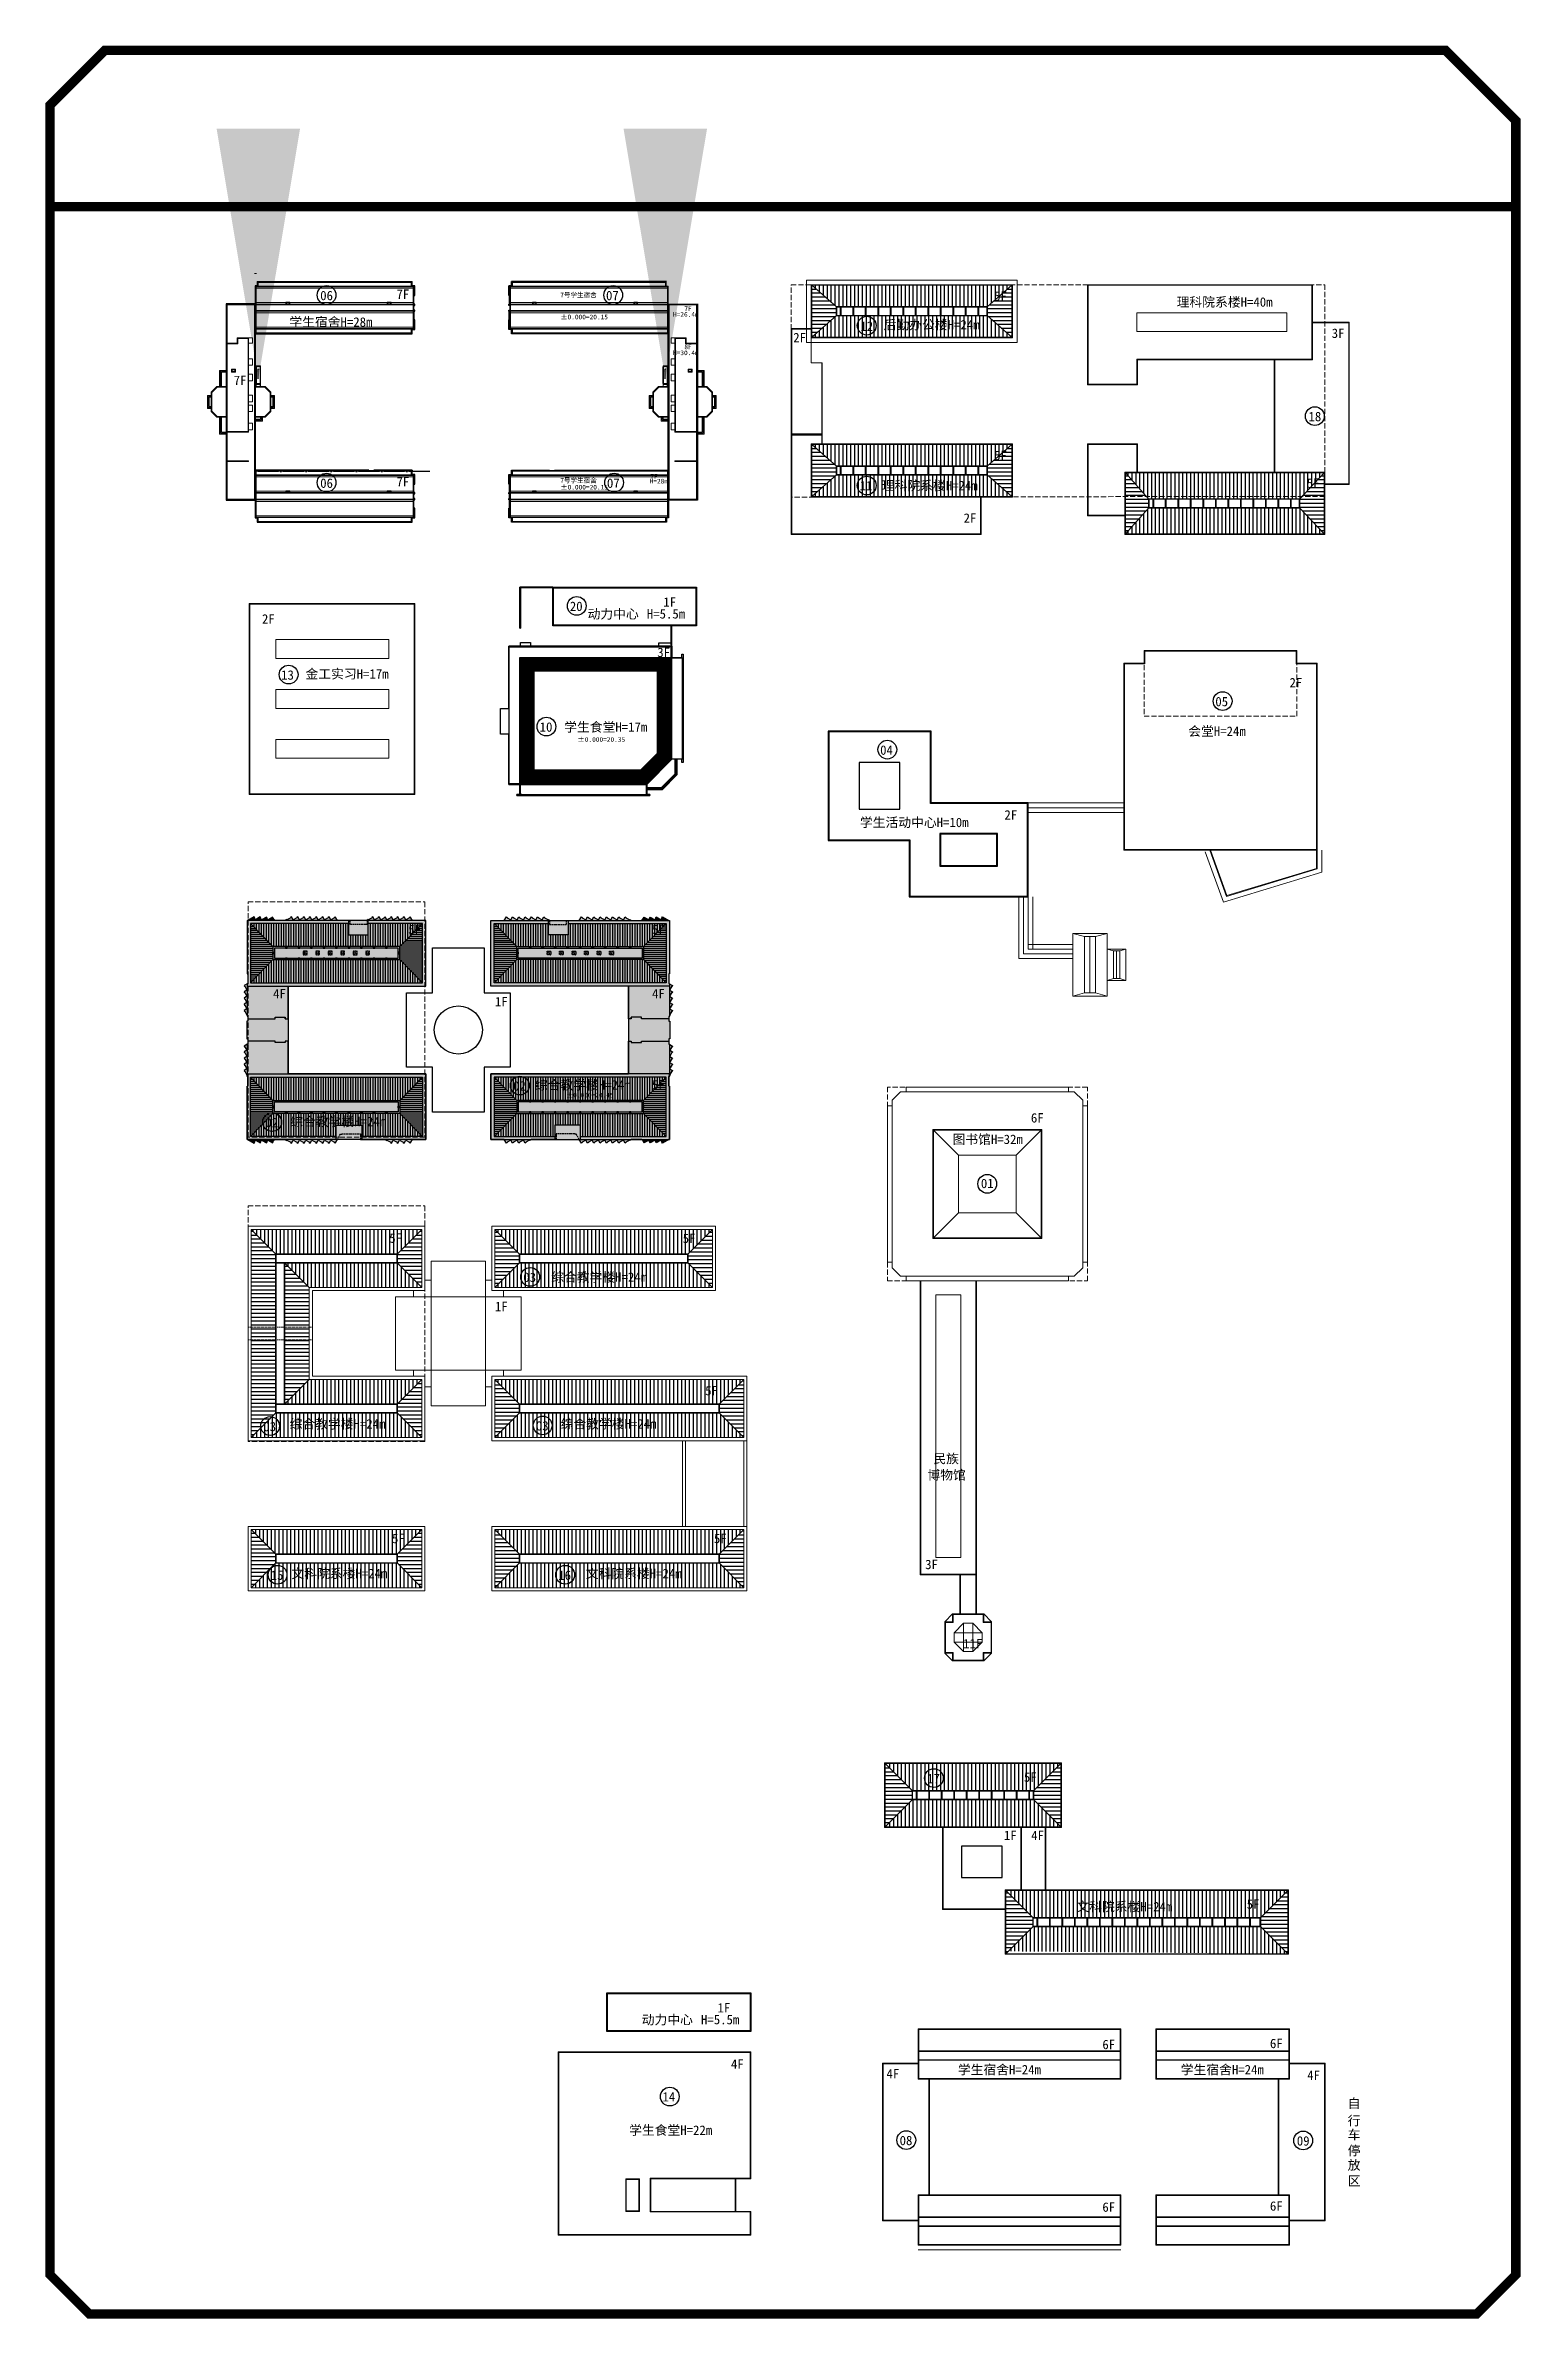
# Model space of a CAD drawing. Header units: millimetres. Extents: x 36733 to 38149, y 42096 to 44277.
import ezdxf

# ---------------------------------------------------------------- set-up
doc = ezdxf.new("R2010")
doc.units = ezdxf.units.MM
for name, pattern in [('DASH', [0.35, 0.25, -0.1]), ('Grid', [24.2, 20, -2, 0.2, -2]), ('图框-文字', [0]), ('墙', [0]), ('家具', [0]), ('设备', [0])]:
    doc.linetypes.add(name, pattern=pattern)
for name, color, linetype in [('A_equipment', 45, '设备'), ('A_furniture', 25, '家具'), ('A_title', 183, '图框-文字'), ('A_wall', 4, '墙'), ('填充', 251, 'Continuous')]:
    doc.layers.add(name, color=color, linetype=linetype)
doc.styles.add('Dimension', font='romans.shx', dxfattribs={"width": 0.8, "bigfont": 'chs.shx'})
doc.styles.add('HZTXT', font='simhei.ttf', dxfattribs={"width": 0.7})
doc.dimstyles.new('1-100', dxfattribs={"dimtxt": 250, "dimasz": 150, "dimexe": 0, "dimexo": 250, "dimgap": 100, "dimtad": 1, "dimdec": 0, "dimrnd": 0.5, "dimzin": 0, "dimdsep": 46, "dimtxsty": 'Dimension', "dimblk": '$tick', "dimcen": 250, "dimclrt": 183, "dimadec": 1, "dimazin": 2, "dimtfac": 1, "dimtdec": 0, "dimtmove": 2, "dimatfit": 3, "dimldrblk": '$arrow', "dimfxl": 1, "dimarcsym": 0})
pattern_1 = [(0, (-36435676.7, -44386626.5), (0, 635), [])]
pattern_2 = [(90, (-36435676.7, -44386626.5), (-793.75, 5e-14), [])]
pattern_3 = [(90, (-82531.1003, -89825.3483), (-3.7500015, 7e-16), [])]
pattern_4 = [(180, (-82531.1003, -90120.424), (-7e-16, -3.7500015), [])]
pattern_5 = [(180, (-72062.172, -85550.283), (-7e-16, -3.7500015), [])]
pattern_6 = [(90, (-72062.172, -85546.475), (-3.7500015, 7e-16), [])]
pattern_7 = [(270, (36898.9208, 44272.974), (0.9525, -2e-16), [])]
pattern_8 = [(180, (36898.9208, 44272.974), (-1e-16, -0.9525), [])]

msp = doc.modelspace()

# ---------------------------------------------------------------- texts
at = {"color": 6, "style": 'HZTXT'}
for s, p in [('06', (36997.2, 44032.8)), ('07', (37271.5, 44032.8)), ('12', (37515.6, 44003.4)), ('18', (37945.7, 43916.7)), ('06', (36997.2, 43852.8)), ('07', (37272.4, 43852.8)), ('11', (37514.9, 43850.3)), ('20', (37236.8, 43734.6)), ('13', (36959.7, 43668.7)), ('05', (37856.3, 43643.2)), ('10', (37207.8, 43618.8)), ('04', (37534.6, 43596.7)), ('02', (37182.3, 43274.4)), ('02', (36944.6, 43239.2)), ('01', (37631.3, 43180.9)), ('03', (37192.1, 43090.8)), ('03', (36942.6, 42947.6)), ('03', (37204.2, 42948.3)), ('15', (36949.7, 42805)), ('16', (37225.7, 42805)), ('17', (37579.7, 42609.9)), ('14', (37325.7, 42304.5)), ('08', (37553.3, 42262.6)), ('09', (37934.5, 42262.2))]:
    msp.add_text(s, height=9, dxfattribs=at).set_placement(p)
at = {"style": 'HZTXT'}
for s, height, p in [('7F', 9, (37070.4, 44034.1)), ('5F', 9, (37644, 44032.2)), ('理科院系楼H=40m', 9, (37819.2, 44026.6)), ('学生宿舍H=28m', 9, (36967.6, 44007.4)), ('7F', 4.5, (37346.7, 44022.5)), ('后勤办公楼H=24m', 9, (37538, 44004.8)), ('2F', 9, (37451.2, 43992.5)), ('3F', 9, (37968, 43996.6)), ('8F', 4.5, (37346.7, 43985.8)), ('7F', 9, (36914.2, 43951.5)), ('5F', 9, (37644, 43879.4)), ('7F', 9, (37070.4, 43854.1)), ('7F', 4.5, (37314.1, 43861.6)), ('理科院系楼H=24m', 9, (37536.2, 43850.5)), ('5F', 9, (37944.1, 43852.8)), ('2F', 9, (37614.7, 43819.3)), ('2F', 9, (36941.3, 43722.5)), ('动力中心', 9, (37253.8, 43727.3)), ('H=5.5m', 9, (37310.7, 43727.4)), ('1F', 9, (37326.5, 43738.7)), ('3F', 9, (37320.7, 43690.4)), ('金工实习H=17m', 9, (36983.1, 43669.8)), ('2F', 9, (37927.5, 43661.4)), ('学生食堂H=17m', 9, (37231.4, 43618.8)), ('会堂H=24m', 9, (37830.3, 43614.8)), ('学生活动中心H=10m', 9, (37515.2, 43527.3)), ('2F', 9, (37653.9, 43534.5)), ('5F', 9, (37081.7, 43424.7)), ('5F', 9, (37315.7, 43424.7)), ('4F', 9, (36952, 43363)), ('1F', 9, (37164.9, 43355.3)), ('4F', 9, (37315.7, 43363)), ('综合教学楼H=24m', 9, (37203.2, 43275.4)), ('5F', 9, (37315.6, 43275.5)), ('综合教学楼H=24m', 9, (36968.4, 43240.3)), ('6F', 9, (37679.3, 43243.8)), ('图书馆H=32m', 9, (37604.1, 43223.2)), ('5F', 9, (37063.5, 43128.4)), ('5F', 9, (37345.1, 43128.2)), ('综合教学楼H=24m', 9, (37218.9, 43091)), ('1F', 9, (37164.9, 43062.8)), ('5F', 9, (37366.7, 42982.1)), ('综合教学楼H=24m', 9, (36967.8, 42950.2)), ('综合教学楼H=24m', 9, (37227.9, 42950.2)), ('民族', 9, (37585.7, 42916.8)), ('博物馆', 9, (37580, 42901.2)), ('5F', 9, (37066.1, 42840.2)), ('5F', 9, (37375.1, 42840.2)), ('文科院系楼H=24m', 9, (36969.6, 42806.6)), ('文科院系楼H=24m', 9, (37252.1, 42806.6)), ('3F', 9, (37577.8, 42815.3)), ('11F', 9, (37614.3, 42739.3)), ('5F', 9, (37672.6, 42611.2)), ('1F', 9, (37653.4, 42555.3)), ('4F', 9, (37679.6, 42555.3)), ('文科院系楼H=24m', 9, (37723, 42487)), ('5F', 9, (37886.4, 42489.4)), ('1F', 9, (37378.5, 42389.9)), ('动力中心', 9, (37305.8, 42378.5)), ('H=5.5m', 9, (37362.7, 42378.6)), ('6F', 9, (37747.9, 42354.7)), ('6F', 9, (37908.7, 42355.7)), ('4F', 9, (37391.4, 42335.9)), ('4F', 9, (37540.7, 42326.6)), ('学生宿舍H=24m', 9, (37609.2, 42330.6)), ('学生宿舍H=24m', 9, (37823.1, 42330.6)), ('4F', 9, (37944.5, 42325.2)), ('学生食堂H=22m', 9, (37293.7, 42272.5)), ('6F', 9, (37747.9, 42198.7)), ('6F', 9, (37908.7, 42199.7))]:
    msp.add_text(s, height=height, dxfattribs=at).set_placement(p)
at = {"linetype": 'Continuous', "style": 'HZTXT'}
for s, p in [('7号学生宿舍', (37227.6, 44035.6)), ('%%p0.000=20.15', (37227.6, 44014.5)), ('H=26.4m', (37335.8, 44017)), ('H=30.4m', (37335.8, 43980.1)), ('7号学生宿舍', (37227.6, 43857.7)), ('H=28m', (37313.4, 43857)), ('%%p0.000=20.15', (37227.6, 43851.2)), ('%%P0.000=20.35', (37244.1, 43609.1)), ('%%P0.000=20.45', (37233, 43267.9))]:
    msp.add_text(s, height=4.5, dxfattribs=at).set_placement(p)

# ---------------------------------------------------------------- blocks, each defined once
blk = doc.blocks.new('A$19143737')
at = {"layer": 'A_furniture', "ltscale": 500}
h = blk.add_hatch(dxfattribs=at)
h.set_pattern_fill('LINE', color=256, scale=200, style=0)
h.set_pattern_definition([(0, (-36435676.7, -42960335.5), (0, 635), [])])
h.paths.add_polyline_path([(-20300, 26679), (-27500, 34100), (-27500, 15100), (-20300, 22500)])
at = {"layer": 'A_furniture'}
h = blk.add_hatch(dxfattribs=at)
h.set_pattern_fill('LINE,_O', color=256, scale=250, angle=90)
h.set_pattern_definition(pattern_2)
h.paths.add_polyline_path([(20312, 26700), (27500, 34100), (-3875, 34100), (-3875, 30450), (-10125, 30450), (-10125, 34100), (-27500, 34100), (-20320, 26700)])
at = {"layer": 'A_furniture', "ltscale": 500}
h = blk.add_hatch(dxfattribs=at)
h.set_pattern_fill('LINE', color=256, scale=200, style=0)
h.set_pattern_definition(pattern_1)
h.paths.add_polyline_path([(27500, 34100), (20300, 26688), (20300, 22500), (27500, 15100)])
at = {"layer": 'A_furniture'}
h = blk.add_hatch(dxfattribs=at)
h.set_pattern_fill('LINE,_O', color=256, scale=250, angle=90)
h.set_pattern_definition(pattern_2)
h.paths.add_polyline_path([(27500, 15100), (20300, 22500), (-20300, 22500), (-27500, 15100)])
at = {"layer": 'A_furniture', "ltscale": 500}
h = blk.add_hatch(dxfattribs=at)
h.set_pattern_fill('LINE', color=256, scale=200, style=0)
h.set_pattern_definition(pattern_1)
h.paths.add_polyline_path([(-20300, -22500), (-27500, -15100), (-27500, -34100), (-20300, -26679)])
at = {"layer": 'A_furniture'}
h = blk.add_hatch(dxfattribs=at)
h.set_pattern_fill('LINE,_O', color=256, scale=250, angle=90)
h.set_pattern_definition(pattern_2)
h.paths.add_polyline_path([(-27500, -15100), (-20300, -22500), (20300, -22500), (27500, -15100)])
at = {"layer": 'A_furniture', "ltscale": 500}
h = blk.add_hatch(dxfattribs=at)
h.set_pattern_fill('LINE', color=256, scale=200, style=0)
h.set_pattern_definition(pattern_1)
h.paths.add_polyline_path([(27500, -15100), (20300, -22500), (20300, -26688), (27500, -34100)])
at = {"layer": 'A_furniture'}
h = blk.add_hatch(dxfattribs=at)
h.set_pattern_fill('LINE,_O', color=256, scale=250, angle=90)
h.set_pattern_definition(pattern_2)
h.paths.add_polyline_path([(-20320, -26700), (-27500, -34100), (-8125, -34100), (-8125, -30450), (125, -30450), (125, -34100), (27500, -34100), (20312, -26700)])
at = {"layer": 'A_equipment', "linetype": 'DASH'}
for p, q in [((-10600, 25200), (-9400, 24000)), ((-9400, 25200), (-10600, 24000)), ((-6600, 25200), (-5400, 24000)), ((-5400, 25200), (-6600, 24000)), ((-2600, 25200), (-1400, 24000)), ((-1400, 25200), (-2600, 24000)), ((1400, 25200), (2600, 24000)), ((2600, 25200), (1400, 24000)), ((5400, 25200), (6600, 24000)), ((6600, 25200), (5400, 24000)), ((9400, 25200), (10600, 24000)), ((10600, 25200), (9400, 24000))]:
    blk.add_line(p, q, dxfattribs=at)
for points in [[(-10600, 25200), (-9400, 25200), (-9400, 24000), (-10600, 24000)], [(-6600, 25200), (-5400, 25200), (-5400, 24000), (-6600, 24000)], [(-2600, 25200), (-1400, 25200), (-1400, 24000), (-2600, 24000)], [(1400, 25200), (2600, 25200), (2600, 24000), (1400, 24000)], [(5400, 25200), (6600, 25200), (6600, 24000), (5400, 24000)], [(9400, 25200), (10600, 25200), (10600, 24000), (9400, 24000)]]:
    blk.add_lwpolyline(points, close=True, dxfattribs=at)
at = {"layer": 'A_wall'}
for p, q in [((-20300, 26679), (-27500, 34100)), ((20300, 26688), (27500, 34100)), ((-20300, 22500), (-27500, 15100)), ((20300, 22500), (27500, 15100)), ((15410, 14010), (15410, -14010)), ((-20300, -22500), (-27500, -15100)), ((20300, -22500), (27500, -15100)), ((-20300, -26679), (-27500, -34100)), ((20300, -26688), (27500, -34100))]:
    blk.add_line(p, q, dxfattribs=at)
for points in [[(28590, 14790), (28590, 14010), (-28590, 14010), (-28590, 34990), (28590, 34990), (28590, 17950)], [(-3875, 34100), (27500, 34100), (27500, 15100), (-27500, 15100), (-27500, 34100), (-10125, 34100)], [(-3875, 34990), (-3875, 30450), (-10125, 30450), (-10125, 34990), (-3700, 34990)], [(28590, 17950), (28390, 17950), (28390, 14906), (28590, 14790)], [(28590, 14210), (28590, 14210), (28590, 4545), (28390, 4199), (28390, 2850), (28700, 2850), (28700, -2850), (28390, -2850), (28390, -4474), (28590, -4590), (28590, -14210), (28590, -14210)], [(28590, -14655), (28590, -14010), (-28590, -14010), (-28590, -34990), (28590, -34990), (28590, -17950)], [(125, -34100), (27500, -34100), (27500, -15100), (-27500, -15100), (-27500, -34100), (-8125, -34100)], [(28590, -17950), (28390, -17950), (28390, -15001), (28590, -14655)], [(125, -34990), (125, -30450), (-8125, -30450), (-8125, -34990), (300, -34990)]]:
    blk.add_lwpolyline(points, dxfattribs=at)
for points in [[(-20300, 26700), (20300, 26700), (20300, 22500), (-20300, 22500)], [(-19800, 24350), (-20300, 24350), (-20300, 24850), (-19800, 24850)], [(-19800, 26200), (19800, 26200), (19800, 23000), (-19800, 23000)], [(-15750, 26200), (-16250, 26200), (-16250, 26700), (-15750, 26700)], [(-15750, 22500), (-16250, 22500), (-16250, 23000), (-15750, 23000)], [(-11750, 26200), (-12250, 26200), (-12250, 26700), (-11750, 26700)], [(-11750, 22500), (-12250, 22500), (-12250, 23000), (-11750, 23000)], [(-7750, 26200), (-8250, 26200), (-8250, 26700), (-7750, 26700)], [(-7750, 22500), (-8250, 22500), (-8250, 23000), (-7750, 23000)], [(-3750, 26200), (-4250, 26200), (-4250, 26700), (-3750, 26700)], [(-3750, 22500), (-4250, 22500), (-4250, 23000), (-3750, 23000)], [(250, 26200), (-250, 26200), (-250, 26700), (250, 26700)], [(250, 22500), (-250, 22500), (-250, 23000), (250, 23000)], [(4250, 26200), (3750, 26200), (3750, 26700), (4250, 26700)], [(4250, 22500), (3750, 22500), (3750, 23000), (4250, 23000)], [(8250, 26200), (7750, 26200), (7750, 26700), (8250, 26700)], [(8250, 22500), (7750, 22500), (7750, 23000), (8250, 23000)], [(12250, 26200), (11750, 26200), (11750, 26700), (12250, 26700)], [(12250, 22500), (11750, 22500), (11750, 23000), (12250, 23000)], [(16250, 26200), (15750, 26200), (15750, 26700), (16250, 26700)], [(16250, 22500), (15750, 22500), (15750, 23000), (16250, 23000)], [(19800, 24350), (20300, 24350), (20300, 24850), (19800, 24850)], [(-20300, -26700), (20300, -26700), (20300, -22500), (-20300, -22500)], [(-19800, -24400), (-20300, -24400), (-20300, -24900), (-19800, -24900)], [(-19800, -26200), (19800, -26200), (19800, -23000), (-19800, -23000)], [(-15750, -22500), (-16250, -22500), (-16250, -23000), (-15750, -23000)], [(-15750, -26200), (-16250, -26200), (-16250, -26700), (-15750, -26700)], [(-11750, -22500), (-12250, -22500), (-12250, -23000), (-11750, -23000)], [(-11750, -26200), (-12250, -26200), (-12250, -26700), (-11750, -26700)], [(-7750, -22500), (-8250, -22500), (-8250, -23000), (-7750, -23000)], [(-7750, -26200), (-8250, -26200), (-8250, -26700), (-7750, -26700)], [(-3750, -22500), (-4250, -22500), (-4250, -23000), (-3750, -23000)], [(-3750, -26200), (-4250, -26200), (-4250, -26700), (-3750, -26700)], [(250, -22500), (-250, -22500), (-250, -23000), (250, -23000)], [(250, -26200), (-250, -26200), (-250, -26700), (250, -26700)], [(4250, -22500), (3750, -22500), (3750, -23000), (4250, -23000)], [(4250, -26200), (3750, -26200), (3750, -26700), (4250, -26700)], [(8250, -22500), (7750, -22500), (7750, -23000), (8250, -23000)], [(8250, -26200), (7750, -26200), (7750, -26700), (8250, -26700)], [(12250, -22500), (11750, -22500), (11750, -23000), (12250, -23000)], [(12250, -26200), (11750, -26200), (11750, -26700), (12250, -26700)], [(16250, -22500), (15750, -22500), (15750, -23000), (16250, -23000)], [(16250, -26200), (15750, -26200), (15750, -26700), (16250, -26700)], [(19800, -24400), (20300, -24400), (20300, -24900), (19800, -24900)]]:
    blk.add_lwpolyline(points, close=True, dxfattribs=at)
blk = doc.blocks.new('A$28161141')
at = {"layer": '填充'}
h = blk.add_hatch(color=256, dxfattribs=at)
h.dxf.hatch_style = 1
h.paths.add_polyline_path([(28.21, 2.85), (27.9, 2.85), (27.9, 4.2), (28.1, 4.55), (28.1, 14.01), (14.92, 14.01), (14.92, -14.01), (28.1, -14.01), (28.1, -4.59), (27.9, -4.47), (27.9, -2.85), (28.21, -2.85)])
h.paths.add_polyline_path([(28.1, -17.95), (27.9, -17.95), (27.9, -15), (28.1, -14.65), (28.1, -14.01), (-29.08, -14.01), (-29.08, -34.99), (28.1, -34.99)])
h.paths.add_polyline_path([(28.1, 34.99), (-29.08, 34.99), (-29.08, 14.01), (28.1, 14.01), (28.1, 14.79), (27.9, 14.91), (27.9, 17.95), (28.1, 17.95)])
h = blk.add_hatch(color=256, dxfattribs=at)
h.dxf.hatch_style = 1
h.paths.add_polyline_path([(-13.87, 35.91), (-13.82, 35.99), (-14.12, 36.16), (-14.66, 35.22), (-15.87, 35.91), (-15.82, 35.99), (-16.12, 36.16), (-16.66, 35.22), (-17.87, 35.91), (-17.82, 35.99), (-18.12, 36.16), (-18.66, 35.22), (-19.87, 35.91), (-19.82, 35.99), (-20.12, 36.16), (-20.66, 35.22), (-21.87, 35.91), (-21.82, 35.99), (-22.12, 36.16), (-22.66, 35.22), (-23.87, 35.91), (-23.82, 35.99), (-24.12, 36.16), (-24.79, 34.99), (-10.34, 34.99), (-10.34, 35.14), (-10.62, 35.3), (-10.66, 35.22), (-11.87, 35.91), (-11.82, 35.99), (-12.12, 36.16), (-12.66, 35.22)])
h = blk.add_hatch(color=256, dxfattribs=at)
h.dxf.hatch_style = 1
h.paths.add_polyline_path([(2.13, 35.91), (2.18, 35.99), (1.88, 36.16), (1.34, 35.22), (0.13, 35.91), (0.18, 35.99), (-0.12, 36.16), (-0.79, 34.99), (15.86, 34.99), (15.86, 35.02), (15.38, 35.3), (15.34, 35.22), (14.13, 35.91), (14.18, 35.99), (13.88, 36.16), (13.34, 35.22), (12.13, 35.91), (12.18, 35.99), (11.88, 36.16), (11.34, 35.22), (10.13, 35.91), (10.18, 35.99), (9.88, 36.16), (9.34, 35.22), (8.13, 35.91), (8.18, 35.99), (7.88, 36.16), (7.34, 35.22), (6.13, 35.91), (6.18, 35.99), (5.88, 36.16), (5.34, 35.22), (4.13, 35.91), (4.18, 35.99), (3.88, 36.16), (3.34, 35.22)])
h = blk.add_hatch(color=256, dxfattribs=at)
h.dxf.hatch_style = 1
h.paths.add_polyline_path([(19.93, 36.12), (19.27, 34.99), (27.83, 34.99), (25.83, 36.15), (25.66, 35.85), (25.73, 35.81), (25.41, 35.24), (23.86, 36.14), (23.69, 35.85), (23.77, 35.8), (23.44, 35.24), (21.89, 36.13), (21.72, 35.84), (21.8, 35.79), (21.48, 35.23)])
h = blk.add_hatch(color=256, dxfattribs=at)
h.dxf.hatch_style = 1
h.paths.add_polyline_path([(29.08, 14.23), (28.1, 14.79), (28.1, 14.01), (28.1, 4.55), (28.21, 4.73), (28.13, 4.77), (28.83, 5.98), (28.91, 5.93), (29.08, 6.23), (28.13, 6.77), (28.83, 7.98), (28.91, 7.93), (29.08, 8.23), (28.13, 8.77), (28.83, 9.98), (28.91, 9.93), (29.08, 10.23), (28.13, 10.77), (28.83, 11.98), (28.91, 11.93), (29.08, 12.23), (28.13, 12.77), (28.83, 13.98), (28.91, 13.93)])
h = blk.add_hatch(color=256, dxfattribs=at)
h.dxf.hatch_style = 1
h.paths.add_polyline_path([(29.08, -8.97), (28.14, -8.43), (28.83, -7.22), (28.91, -7.27), (29.08, -6.97), (28.21, -6.47), (28.83, -5.4), (28.91, -5.45), (29.08, -5.15), (28.1, -4.59), (28.1, -14.21), (28.1, -14.65), (28.21, -14.47), (28.13, -14.43), (28.83, -13.22), (28.91, -13.27), (29.08, -12.97), (28.13, -12.43), (28.83, -11.22), (28.91, -11.27), (29.08, -10.97), (28.13, -10.43), (28.83, -9.22), (28.91, -9.27)])
h = blk.add_hatch(color=256, dxfattribs=at)
h.dxf.hatch_style = 1
h.paths.add_polyline_path([(-16.24, -35.08), (-16.14, -35.08), (-16.14, -34.99), (-24.79, -34.99), (-24.12, -36.16), (-23.82, -35.99), (-23.87, -35.91), (-22.66, -35.22), (-22.12, -36.16), (-21.82, -35.99), (-21.87, -35.91), (-20.66, -35.22), (-20.12, -36.16), (-19.82, -35.99), (-19.87, -35.91), (-18.66, -35.22), (-18.12, -36.16), (-17.82, -35.99), (-17.87, -35.91), (-16.66, -35.22), (-16.62, -35.3)])
h.paths.add_polyline_path([(3.34, -35.22), (3.88, -36.16), (4.18, -35.99), (4.13, -35.91), (5.34, -35.22), (5.88, -36.16), (6.18, -35.99), (6.13, -35.91), (7.34, -35.22), (7.88, -36.16), (8.18, -35.99), (8.13, -35.91), (9.34, -35.22), (9.88, -36.16), (10.18, -35.99), (10.13, -35.91), (11.34, -35.22), (11.88, -36.16), (12.18, -35.99), (12.13, -35.91), (13.34, -35.22), (13.88, -36.16), (14.18, -35.99), (14.13, -35.91), (15.34, -35.22), (15.38, -35.3), (15.76, -35.08), (15.86, -35.08), (15.86, -34.99), (-0.79, -34.99), (-0.12, -36.16), (0.18, -35.99), (0.13, -35.91), (1.34, -35.22), (1.88, -36.16), (2.18, -35.99), (2.13, -35.91)])
h = blk.add_hatch(color=256, dxfattribs=at)
h.dxf.hatch_style = 1
h.paths.add_polyline_path([(25.41, -35.24), (25.73, -35.81), (25.66, -35.85), (25.83, -36.15), (27.83, -34.99), (19.27, -34.99), (19.43, -35.27), (19.51, -35.22), (19.83, -35.78), (19.76, -35.83), (19.93, -36.12), (21.48, -35.23), (21.8, -35.79), (21.72, -35.84), (21.89, -36.13), (23.44, -35.24), (23.77, -35.8), (23.69, -35.85), (23.86, -36.14)])
at = {"layer": 'A_wall', "ltscale": 2}
for points in [[(14.92, 14.01), (14.92, 14.01), (14.92, 14.01), (14.92, 14.01), (14.92, 14.01), (-12.84, 14.01), (-12.84, 14.01), (-12.84, 14.01), (-12.84, 14.01), (-12.84, 14.01), (-12.84, 14.01), (-12.84, 14.01), (-12.84, 14.01), (-12.84, 14.01), (-12.84, 14.01), (-12.84, 14.01), (-12.84, 14.01), (-12.84, 14.01), (-12.84, 14.01), (-12.84, 14.01), (-12.84, 14.01), (-29.08, 14.01), (-29.08, 34.99), (-29.08, 34.99), (-29.08, 34.99), (-29.08, 34.99), (-29.08, 34.99), (-24.79, 34.99), (-24.12, 36.16), (-23.82, 35.99), (-23.87, 35.91), (-23.82, 35.99), (-23.87, 35.91), (-23.82, 35.99), (-23.87, 35.91), (-22.66, 35.22), (-22.12, 36.16), (-21.82, 35.99), (-21.87, 35.91), (-21.82, 35.99), (-21.82, 35.99), (-21.87, 35.91), (-20.66, 35.22), (-20.12, 36.16), (-19.82, 35.99), (-19.87, 35.91), (-19.82, 35.99), (-19.82, 35.99), (-19.87, 35.91), (-18.66, 35.22), (-18.12, 36.16), (-17.82, 35.99), (-17.87, 35.91), (-17.82, 35.99), (-17.82, 35.99), (-17.87, 35.91), (-16.66, 35.22), (-16.12, 36.16), (-15.82, 35.99), (-15.87, 35.91), (-15.82, 35.99), (-15.82, 35.99), (-15.87, 35.91), (-14.66, 35.22), (-14.12, 36.16), (-13.82, 35.99), (-13.82, 35.99), (-13.82, 35.99), (-13.87, 35.91), (-12.66, 35.22), (-12.12, 36.16), (-11.82, 35.99), (-11.82, 35.99), (-11.87, 35.91), (-11.82, 35.99), (-11.82, 35.99), (-11.82, 35.99), (-11.87, 35.91), (-10.66, 35.22), (-10.62, 35.3), (-10.34, 35.14), (-10.34, 34.99)], [(-4.84, 34.99), (-0.79, 34.99), (-0.12, 36.16), (0.18, 35.99), (0.13, 35.91), (0.18, 35.99), (0.13, 35.91), (0.18, 35.99), (0.13, 35.91), (1.34, 35.22), (1.88, 36.16), (2.18, 35.99), (2.13, 35.91), (2.18, 35.99), (2.13, 35.91), (2.18, 35.99), (2.13, 35.91), (3.34, 35.22), (3.88, 36.16), (4.18, 35.99), (4.13, 35.91), (4.18, 35.99), (4.13, 35.91), (4.18, 35.99), (4.13, 35.91), (5.34, 35.22), (5.88, 36.16), (6.18, 35.99), (6.13, 35.91), (6.18, 35.99), (6.13, 35.91), (6.18, 35.99), (6.13, 35.91), (7.34, 35.22), (7.88, 36.16), (8.18, 35.99), (8.13, 35.91), (8.18, 35.99), (8.13, 35.91), (8.18, 35.99), (8.13, 35.91), (9.34, 35.22), (9.88, 36.16), (10.18, 35.99), (10.13, 35.91), (10.18, 35.99), (10.13, 35.91), (10.18, 35.99), (10.13, 35.91), (11.34, 35.22), (11.88, 36.16), (12.18, 35.99), (12.13, 35.91), (12.18, 35.99), (12.13, 35.91), (13.34, 35.22), (13.88, 36.16), (14.18, 35.99), (14.18, 35.99), (14.18, 35.99), (14.13, 35.91), (15.34, 35.22), (15.38, 35.3), (15.86, 35.02), (15.86, 34.99), (19.27, 34.99), (19.93, 36.12), (21.48, 35.23), (21.8, 35.79), (21.72, 35.84), (21.89, 36.13), (23.44, 35.24), (23.77, 35.8), (23.69, 35.85), (23.86, 36.14), (25.41, 35.24), (25.73, 35.81), (25.66, 35.85), (25.83, 36.15), (27.83, 34.99), (28.1, 34.99), (28.1, 17.95), (27.9, 17.95), (27.9, 16.3), (27.9, 15.55), (27.9, 14.91), (29.08, 14.23), (28.91, 13.93), (28.83, 13.98), (28.91, 13.93), (28.83, 13.98), (28.91, 13.93), (28.83, 13.98), (28.13, 12.77), (29.08, 12.23), (28.91, 11.93), (28.91, 11.93), (28.83, 11.98), (28.91, 11.93), (28.91, 11.93), (28.83, 11.98), (28.91, 11.93), (28.91, 11.93), (28.83, 11.98), (28.13, 10.77), (29.08, 10.23), (29.08, 10.23), (29.08, 10.23), (28.91, 9.93), (28.83, 9.98), (28.13, 8.77), (28.13, 8.77), (29.08, 8.23), (28.91, 7.93), (28.83, 7.98), (28.13, 6.77), (29.08, 6.23), (28.91, 5.93), (28.83, 5.98), (28.13, 4.77), (28.21, 4.73), (27.9, 4.2), (27.9, 3.61), (19.16, 3.61), (19.16, 4.15), (15.86, 4.15), (15.86, 3.61), (15.86, 4.15), (15.86, 3.61), (15.86, 4.15), (15.86, 3.61), (15.86, 4.15), (15.86, 3.61), (15.86, 4.15), (15.86, 3.61), (15.86, 4.15), (15.86, 3.61), (15.86, 3.61), (15.86, 4.15), (15.86, 3.61), (15.86, 3.61), (15.86, 4.15), (15.86, 3.61), (14.92, 3.61), (14.92, 14.01), (14.92, 14.01), (14.92, 14.01), (14.92, 14.01), (14.92, 14.01), (14.92, 14.01), (14.92, 14.01), (14.92, 14.01), (14.92, 14.01), (14.92, 14.01), (14.92, 14.01), (14.92, 14.01), (14.92, 14.01), (14.92, 14.01), (14.92, 14.01), (14.92, 14.01), (14.92, 14.01), (14.92, 14.01), (14.92, 14.01), (14.92, 14.01), (14.92, 14.01), (14.92, 14.01), (14.92, 14.01)], [(-29.08, -14.01), (14.92, -14.01), (14.92, -3.61), (15.86, -3.61), (15.86, -4), (19.16, -4), (19.16, -3.61), (27.9, -3.61), (27.9, -4.47), (29.08, -5.15), (28.91, -5.45), (28.83, -5.4), (28.21, -6.47), (29.08, -6.97), (28.91, -7.27), (28.83, -7.22), (28.14, -8.43), (29.08, -8.97), (28.91, -9.27), (28.83, -9.22), (28.13, -10.43), (29.08, -10.97), (28.91, -11.27), (28.83, -11.22), (28.13, -12.43), (29.08, -12.97), (28.91, -13.27), (28.83, -13.22), (28.13, -14.43), (28.21, -14.47), (27.9, -15), (27.9, -17.95), (28.1, -17.95), (28.1, -34.99), (27.83, -34.99), (25.83, -36.15), (25.66, -35.85), (25.73, -35.81), (25.41, -35.24), (23.86, -36.14), (23.69, -35.85), (23.77, -35.8), (23.44, -35.24), (21.89, -36.13), (21.72, -35.84), (21.8, -35.79), (21.48, -35.23), (19.93, -36.12), (19.76, -35.83), (19.83, -35.78), (19.51, -35.22), (19.43, -35.27), (19.27, -34.99), (15.86, -34.99), (15.86, -35.08), (15.76, -35.08), (15.38, -35.3), (15.34, -35.22), (14.13, -35.91), (14.18, -35.99), (13.88, -36.16), (13.34, -35.22), (12.13, -35.91), (12.18, -35.99), (11.88, -36.16), (11.34, -35.22), (10.13, -35.91), (10.18, -35.99), (9.88, -36.16), (9.34, -35.22), (8.13, -35.91), (8.18, -35.99), (7.88, -36.16), (7.34, -35.22), (6.13, -35.91), (6.18, -35.99), (5.88, -36.16), (5.34, -35.22), (4.13, -35.91), (4.18, -35.99), (3.88, -36.16), (3.34, -35.22), (2.13, -35.91), (2.18, -35.99), (1.88, -36.16), (1.34, -35.22), (0.13, -35.91), (0.18, -35.99), (-0.12, -36.16), (-0.79, -34.99)], [(-8.14, -34.99), (-8.14, -34.99), (-16.14, -34.99), (-16.14, -35.08), (-16.24, -35.08), (-16.62, -35.3), (-16.66, -35.22), (-17.87, -35.91), (-17.82, -35.99), (-18.12, -36.16), (-18.66, -35.22), (-19.87, -35.91), (-19.82, -35.99), (-20.12, -36.16), (-20.66, -35.22), (-21.87, -35.91), (-21.82, -35.99), (-22.12, -36.16), (-22.66, -35.22), (-23.87, -35.91), (-23.82, -35.99), (-24.12, -36.16), (-24.79, -34.99), (-29.08, -34.99), (-29.08, -14.01)]]:
    blk.add_lwpolyline(points, dxfattribs=at)
at = {"layer": 'A_wall', "linetype": 'DASH', "ltscale": 2}
for points in [[(-10.34, 34.99), (-10.34, 33.7), (-4.84, 33.7), (-4.84, 34.99)], [(-0.79, -34.99), (-1.77, -33.29), (-2.24, -33.29), (-2.24, -33.2), (-8.14, -33.2), (-8.14, -34.99)]]:
    blk.add_lwpolyline(points, dxfattribs=at)
at = {"layer": 'A_equipment', "xscale": 0.001, "yscale": 0.001, "zscale": 0.001}
blk.add_blockref('A$19143737', (-0.49, 0), dxfattribs=at)
blk = doc.blocks.new('A$28115318')
at = {"layer": 'A_title', "style": 'HZTXT'}
for s, p in [('行', (-2.16, 5.28)), ('自', (-2.16, 10.79)), ('车', (-2.16, 0.77)), ('放', (-2.16, -8.92)), ('停', (-2.16, -4.31)), ('区', (-2.16, -13.98))]:
    blk.add_text(s, height=3, dxfattribs=at).set_placement(p)
blk = doc.blocks.new('$arrow')
at = {"color": 0}
blk.add_solid([(0, 0), (-1.6, 0.267), (-1.6, -0.267)], dxfattribs=at)
blk = doc.blocks.new('$tick')
at = {"color": 0}
for p, q in [((0, -1), (0, 1)), ((-1, 0), (1, 0))]:
    blk.add_line(p, q, dxfattribs=at)
at = {"color": 0, "const_width": 0.2}
blk.add_lwpolyline([(0.495, 0.495), (-0.495, -0.495)], dxfattribs=at)
blk = doc.blocks.new('$dot')
at = {"color": 0, "const_width": 0.5}
blk.add_lwpolyline([(0, 0.25, 1), (0, -0.25, 1)], format="xyb", close=True, dxfattribs=at)
at = {"color": 0}
blk.add_circle((0, 0), 0.5, dxfattribs=at)

# ---------------------------------------------------------------- hatches: boundary and pattern name
at = {"linetype": 'Continuous'}
h = msp.add_hatch(dxfattribs=at)
h.set_pattern_fill('普通砖', color=256, scale=1.5, angle=45)
h.set_pattern_definition([(90, (-82531.1003, -89846.4887), (-3.7500015, 7e-16), [])])
h.paths.add_polyline_path([(37660.9, 44047.1), (37468.9, 44047.1), (37492.3, 44026.7), (37637.5, 44026.7)])
h.paths.add_polyline_path([(37637.5, 44017.7), (37492.3, 44017.7), (37468.9, 43997.3), (37660.9, 43997.3)])
h = msp.add_hatch(dxfattribs=at)
h.set_pattern_fill('普通砖', color=256, scale=1.5, angle=135)
h.set_pattern_definition([(180, (-82531.1003, -89850.2968), (-7e-16, -3.7500015), [])])
h.paths.add_polyline_path([(37492.3, 44026.7), (37468.9, 44047.1), (37468.9, 43997.3), (37492.3, 44017.7), (37492.3, 44018.3), (37492.3, 44026.1)])
h.paths.add_polyline_path([(37660.9, 44047.1), (37637.5, 44026.7), (37637.5, 44026.1), (37637.5, 44018.3), (37637.5, 44017.7), (37660.9, 43997.3)])
h = msp.add_hatch(dxfattribs=at)
h.set_pattern_fill('普通砖', color=256, scale=1.5, angle=45)
h.set_pattern_definition([(90, (-82531.1003, -89999.3483), (-3.7500015, 7e-16), [])])
h.paths.add_polyline_path([(37660.9, 43894.3), (37468.9, 43894.3), (37492.3, 43873.9), (37637.5, 43873.9)])
h.paths.add_polyline_path([(37637.5, 43864.9), (37492.3, 43864.9), (37468.9, 43844.5), (37660.9, 43844.5)])
h = msp.add_hatch(dxfattribs=at)
h.set_pattern_fill('普通砖', color=256, scale=1.5, angle=135)
h.set_pattern_definition([(180, (-82531.1003, -90003.1563), (-7e-16, -3.7500015), [])])
h.paths.add_polyline_path([(37492.3, 43873.9), (37468.9, 43894.3), (37468.9, 43844.5), (37492.3, 43864.9), (37492.3, 43865.5), (37492.3, 43873.3)])
h.paths.add_polyline_path([(37660.9, 43894.3), (37637.5, 43873.9), (37637.5, 43873.3), (37637.5, 43865.5), (37637.5, 43864.9), (37660.9, 43844.5)])
h = msp.add_hatch(dxfattribs=at)
h.set_pattern_fill('普通砖', color=256, scale=1.5, angle=45)
h.set_pattern_definition([(90, (-82531.1003, -89834.3483), (-3.7500015, 7e-16), [])])
h.paths.add_polyline_path([(37960.9, 43867.3), (37780.9, 43867.3), (37770.1, 43867.3), (37792.3, 43842.4), (37937.5, 43842.4)])
h.paths.add_polyline_path([(37937.5, 43833.4), (37792.3, 43833.4), (37770.1, 43808.5), (37960.9, 43808.5)])
h = msp.add_hatch(dxfattribs=at)
h.set_pattern_fill('普通砖', color=256, scale=1.5, angle=135)
h.set_pattern_definition([(180, (-82531.1003, -89838.1563), (-7e-16, -3.7500015), [])])
h.paths.add_polyline_path([(37792.3, 43842.4), (37770.1, 43867.3), (37770.1, 43826.5), (37770.1, 43808.5), (37792.3, 43833.4), (37792.3, 43834)])
h.paths.add_polyline_path([(37960.9, 43867.3), (37937.5, 43842.4), (37937.5, 43841.8), (37937.5, 43833.4), (37960.9, 43808.5)])
h = msp.add_hatch()
h.set_pattern_fill('LINE,_O', color=252, scale=0.3, angle=270)
h.set_pattern_definition(pattern_7)
h.paths.add_polyline_path([(37189.5, 43689.5), (37202, 43677.4), (37321.5, 43677.4), (37334.1, 43689.5)])
h = msp.add_hatch()
h.set_pattern_fill('LINE,_O', color=252, scale=0.3, angle=180)
h.set_pattern_definition(pattern_8)
h.paths.add_polyline_path([(37202.1, 43677.4), (37189.5, 43689.5), (37189.5, 43689.5), (37189.5, 43568.9), (37202.1, 43581.5)])
h = msp.add_hatch()
h.set_pattern_fill('LINE,_O', color=252, scale=0.3, angle=180)
h.set_pattern_definition(pattern_8)
h.paths.add_polyline_path([(37334.1, 43689.5), (37320.9, 43676.8), (37320.9, 43598.1), (37334.1, 43592.6)])
at = {"ltscale": 500}
h = msp.add_hatch(dxfattribs=at)
h.set_pattern_fill('LINE', color=252, scale=0.3, angle=270, style=0)
h.set_pattern_definition(pattern_7)
h.paths.add_polyline_path([(37310.4, 43568.9), (37305.2, 43581.5), (37202.1, 43581.5), (37189.5, 43568.9)])
h = msp.add_hatch(dxfattribs=at)
h.set_pattern_fill('LINE', color=252, scale=0.3, angle=135, style=0)
h.set_pattern_definition([(135, (36898.9208, 44272.974), (-0.6735192, -0.6735192), [])])
h.paths.add_polyline_path([(37334.1, 43592.6), (37321.5, 43597.8), (37305.2, 43581.5), (37310.4, 43568.9)])
at = {"linetype": 'Continuous'}
h = msp.add_hatch(dxfattribs=at)
h.set_pattern_fill('普通砖', color=256, scale=1.5, angle=45)
h.set_pattern_definition(pattern_3)
h.paths.add_polyline_path([(37071.3, 42964.9), (36954.3, 42964.9), (36930.9, 42941.5), (37094.7, 42941.5)])
h.paths.add_polyline_path([(37094.7, 42997.3), (36986.7, 42997.3), (36963.3, 42973.9), (37071.3, 42973.9)])
h.paths.add_polyline_path([(37071.3, 43108.9), (36963.3, 43108.9), (36986.7, 43085.5), (37094.7, 43085.5)])
h.paths.add_polyline_path([(37094.7, 43141.3), (36930.9, 43141.3), (36954.3, 43117.9), (37071.3, 43117.9)])
h = msp.add_hatch(dxfattribs=at)
h.set_pattern_fill('普通砖', color=256, scale=1.5, angle=135)
h.set_pattern_definition(pattern_4)
h.paths.add_polyline_path([(37094.7, 42997.3), (37071.3, 42973.9), (37071.3, 42973.3), (37071.3, 42964.9), (37094.7, 42941.5)])
h.paths.add_polyline_path([(36986.7, 43085.5), (36963.3, 43108.9), (36963.3, 42973.9), (36986.7, 42997.3)])
h.paths.add_polyline_path([(36954.3, 43108.9), (36954.3, 43109.5), (36954.3, 43117.9), (36930.9, 43141.3), (36930.9, 43087.6), (36930.9, 42995.2), (36930.9, 42941.5), (36954.3, 42964.9), (36954.3, 42965.5), (36954.3, 42973.3), (36954.3, 42973.9)])
h = msp.add_hatch(dxfattribs=at)
h.set_pattern_fill('普通砖', color=256, scale=1.5, angle=135)
h.set_pattern_definition(pattern_4)
h.paths.add_polyline_path([(37094.7, 43141.3), (37071.3, 43117.9), (37071.3, 43117.3), (37071.3, 43108.9), (37094.7, 43085.5)])
h = msp.add_hatch(dxfattribs=at)
h.set_pattern_fill('普通砖', color=256, scale=1.5, angle=135)
h.set_pattern_definition(pattern_5)
h.paths.add_polyline_path([(37164.9, 43141.3), (37164.9, 43085.5), (37188.3, 43108.9), (37188.3, 43109.5), (37188.3, 43117.9)])
h.paths.add_polyline_path([(37373.7, 43141.3), (37350.3, 43117.9), (37350.3, 43117.3), (37350.3, 43108.9), (37373.7, 43085.5)])
h = msp.add_hatch(dxfattribs=at)
h.set_pattern_fill('普通砖', color=256, scale=1.5, angle=45)
h.set_pattern_definition(pattern_6)
h.paths.add_polyline_path([(37164.9, 43141.3), (37188.3, 43117.9), (37350.3, 43117.9), (37373.7, 43141.3)])
h.paths.add_polyline_path([(37373.7, 43085.5), (37350.3, 43108.9), (37188.3, 43108.9), (37164.9, 43085.5)])
h = msp.add_hatch(dxfattribs=at)
h.set_pattern_fill('普通砖', color=256, scale=1.5, angle=135)
h.set_pattern_definition(pattern_5)
h.paths.add_polyline_path([(37403.7, 42997.3), (37380.3, 42973.9), (37380.3, 42973.3), (37380.3, 42965.5), (37380.3, 42964.9), (37403.7, 42941.5), (37403.7, 42943.6)])
h.paths.add_polyline_path([(37188.3, 42973.3), (37188.3, 42973.9), (37164.9, 42997.3), (37164.9, 42941.5), (37188.3, 42964.9), (37188.3, 42965.5)])
h = msp.add_hatch(dxfattribs=at)
h.set_pattern_fill('普通砖', color=256, scale=1.5, angle=45)
h.set_pattern_definition(pattern_6)
h.paths.add_polyline_path([(37403.7, 42941.5), (37380.3, 42964.9), (37188.3, 42964.9), (37164.9, 42941.5)])
h.paths.add_polyline_path([(37380.3, 42973.9), (37403.7, 42997.3), (37164.9, 42997.3), (37188.3, 42973.9)])
h = msp.add_hatch(dxfattribs=at)
h.set_pattern_fill('普通砖', color=256, scale=1.5, angle=135)
h.set_pattern_definition(pattern_5)
h.paths.add_polyline_path([(36954.3, 42829.9), (36930.9, 42853.3), (36930.9, 42797.5), (36954.3, 42820.9), (36954.3, 42821.5)])
h.paths.add_polyline_path([(37094.7, 42853.3), (37071.3, 42829.9), (37071.3, 42829.3), (37071.3, 42820.9), (37094.7, 42797.5)])
h = msp.add_hatch(dxfattribs=at)
h.set_pattern_fill('普通砖', color=256, scale=1.5, angle=45)
h.set_pattern_definition(pattern_6)
h.paths.add_polyline_path([(37071.3, 42829.9), (37094.7, 42853.3), (36930.9, 42853.3), (36954.3, 42829.9)])
h.paths.add_polyline_path([(37094.7, 42797.5), (37071.3, 42820.9), (36954.3, 42820.9), (36930.9, 42797.5)])
h = msp.add_hatch(dxfattribs=at)
h.set_pattern_fill('普通砖', color=256, scale=1.5, angle=135)
h.set_pattern_definition([(180, (-72062.172, -85694.283), (-7e-16, -3.7500015), [])])
h.paths.add_polyline_path([(37403.7, 42853.3), (37380.3, 42829.9), (37380.3, 42829.3), (37380.3, 42821.5), (37380.3, 42820.9), (37403.7, 42797.5), (37403.7, 42799.6)])
h.paths.add_polyline_path([(37188.3, 42829.3), (37188.3, 42829.9), (37164.9, 42853.3), (37164.9, 42797.5), (37188.3, 42820.9), (37188.3, 42821.5)])
h = msp.add_hatch(dxfattribs=at)
h.set_pattern_fill('普通砖', color=256, scale=1.5, angle=45)
h.set_pattern_definition([(90, (-72062.172, -85690.475), (-3.7500015, 7e-16), [])])
h.paths.add_polyline_path([(37380.3, 42820.9), (37188.3, 42820.9), (37164.9, 42797.5), (37403.7, 42797.5)])
h.paths.add_polyline_path([(37403.7, 42853.3), (37164.9, 42853.3), (37188.3, 42829.9), (37380.3, 42829.9)])
h = msp.add_hatch(dxfattribs=at)
h.set_pattern_fill('普通砖', color=256, scale=1.5, angle=45)
h.set_pattern_definition(pattern_3)
h.paths.add_polyline_path([(37900, 42472.1), (37681, 42472.1), (37657.6, 42448.7), (37925.8, 42446.3)])
h.paths.add_polyline_path([(37925.8, 42506.9), (37655.2, 42506.9), (37681, 42481.1), (37900, 42481.1)])
h.paths.add_polyline_path([(37682.2, 42593.9), (37565.2, 42593.9), (37539.4, 42568.1), (37708, 42568.1)])
h.paths.add_polyline_path([(37708, 42628.7), (37539.4, 42628.7), (37565.2, 42602.9), (37682.2, 42602.9)])
h = msp.add_hatch(dxfattribs=at)
h.set_pattern_fill('普通砖', color=256, scale=1.5, angle=135)
h.set_pattern_definition([(180, (-82531.1003, -89829.1563), (-7e-16, -3.7500015), [])])
h.paths.add_polyline_path([(37565.2, 42602.9), (37539.4, 42628.7), (37539.4, 42568.1), (37565.2, 42593.9), (37565.2, 42594.5)])
h.paths.add_polyline_path([(37708, 42628.7), (37682.2, 42602.9), (37682.2, 42602.3), (37682.2, 42593.9), (37708, 42568.1)])
h.paths.add_polyline_path([(37681, 42481.1), (37655.2, 42506.9), (37655.2, 42446.3), (37681, 42472.1), (37681, 42472.7)])
h.paths.add_polyline_path([(37925.8, 42506.9), (37900, 42481.1), (37900, 42480.5), (37900, 42472.1), (37925.8, 42446.3)])

# ---------------------------------------------------------------- linework, layer by layer
at = {"linetype": 'Grid'}
for p, q in [((36934.5, 44058.8), (36934.5, 44058.2)), ((36935.4, 44058.8), (36935.4, 44058.2)), ((37102.4, 43868.6), (36935.4, 43868.6))]:
    msp.add_line(p, q, dxfattribs=at)
for p, q in [((36936.6, 44046.5), (36934.8, 44046.5)), ((36934.8, 44046.5), (36934.8, 44029.4)), ((36936.6, 44050.7), (37085.4, 44050.7)), ((36936.6, 44050.7), (36936.6, 44046.5)), ((37085.4, 44046.5), (37085.4, 44050.7)), ((37088.1, 44046.5), (37085.4, 44046.5)), ((37088.1, 44046.5), (37085.4, 44046.5)), ((37085.4, 44046.5), (37088.1, 44046.5)), ((37087.2, 44029.1), (37087.2, 44037.2)), ((37087.2, 44037.2), (37088.1, 44037.2)), ((37088.1, 44037.2), (37088.1, 44046.5)), ((37178.1, 44046.5), (37180.8, 44046.5)), ((37178.1, 44037.2), (37178.1, 44046.5)), ((37178.1, 44046.5), (37180.8, 44046.5)), ((37180.8, 44046.5), (37178.1, 44046.5)), ((37179, 44037.2), (37178.1, 44037.2)), ((37179, 44029.1), (37179, 44037.2)), ((37180.8, 44046.5), (37180.8, 44050.7)), ((37329.6, 44050.7), (37180.8, 44050.7)), ((36934.8, 44029.4), (36906.9, 44029.4)), ((36906.9, 44029.4), (36906.9, 43841)), ((37086.9, 44027.9), (37088.1, 44027.9)), ((37088.1, 44023.4), (37086.9, 44023.4)), ((37088.1, 44029.1), (37087.2, 44029.1)), ((37087.5, 44014.1), (37087.5, 44022.2)), ((37087.5, 44022.2), (37088.1, 44022.2)), ((37088.1, 44014.1), (37087.5, 44014.1)), ((37088.1, 44027.9), (37088.1, 44029.1)), ((37088.1, 44022.2), (37088.1, 44023.4)), ((37088.1, 44013.8), (37088.1, 44014.1)), ((37088.1, 44004.8), (37088.1, 44013.8)), ((37178.1, 44027.9), (37178.1, 44029.1)), ((37178.1, 44029.1), (37179, 44029.1)), ((37179.3, 44027.9), (37178.1, 44027.9)), ((37178.1, 44022.2), (37178.1, 44023.4)), ((37178.1, 44023.4), (37179.3, 44023.4)), ((37178.7, 44022.2), (37178.1, 44022.2)), ((37178.1, 44013.8), (37178.1, 44014.1)), ((37178.1, 44014.1), (37178.7, 44014.1)), ((37178.1, 44004.8), (37178.1, 44013.8)), ((37178.7, 44014.1), (37178.7, 44022.2)), ((37359.3, 44029.4), (37359.3, 43841)), ((36935.1, 43869.8), (36935.1, 44000.6)), ((36935.1, 44000.6), (37085.4, 44000.6)), ((37085.4, 44000.6), (37085.4, 44004.8)), ((37085.4, 44004.8), (37087.8, 44004.8)), ((37087.8, 44004.8), (37088.1, 44004.8)), ((37178.4, 44004.8), (37178.1, 44004.8)), ((37180.8, 44004.8), (37178.4, 44004.8)), ((37180.8, 44000.6), (37180.8, 44004.8)), ((37331.1, 44000.6), (37180.8, 44000.6)), ((37331.1, 43869.8), (37331.1, 44000.6)), ((37044, 43869.8), (36935.1, 43869.8)), ((37085.4, 43869.8), (37048.8, 43869.8)), ((37085.4, 43865.6), (37085.4, 43869.8)), ((37085.4, 43869.8), (37085.4, 43869.5)), ((37088.1, 43865.6), (37085.4, 43865.6)), ((37088.1, 43865.3), (37088.1, 43865.6)), ((37088.1, 43856.3), (37088.1, 43865.3)), ((37178.1, 43865.3), (37178.1, 43865.6)), ((37178.1, 43865.6), (37180.8, 43865.6)), ((37178.1, 43856.3), (37178.1, 43865.3)), ((37180.8, 43865.6), (37180.8, 43869.8)), ((37180.8, 43869.8), (37180.8, 43869.5)), ((37180.8, 43869.8), (37217.4, 43869.8)), ((37222.2, 43869.8), (37331.1, 43869.8)), ((36906.9, 43841), (36934.8, 43841)), ((36934.8, 43841), (36934.8, 43823.9)), ((37087.2, 43848.2), (37087.2, 43856.3)), ((37087.2, 43856.3), (37087.8, 43856.3)), ((37088.1, 43848.2), (37087.2, 43848.2)), ((37087.2, 43847), (37088.1, 43847)), ((37087.2, 43842.5), (37087.2, 43847)), ((37088.1, 43842.5), (37087.2, 43842.5)), ((37087.2, 43833.2), (37087.2, 43841.3)), ((37087.2, 43841.3), (37087.8, 43841.3)), ((37087.8, 43856.3), (37088.1, 43856.3)), ((37087.8, 43841.3), (37088.1, 43841.3)), ((37088.1, 43847), (37088.1, 43848.2)), ((37088.1, 43841.3), (37088.1, 43842.5)), ((37178.4, 43856.3), (37178.1, 43856.3)), ((37178.1, 43847), (37178.1, 43848.2)), ((37178.1, 43848.2), (37179, 43848.2)), ((37179, 43847), (37178.1, 43847)), ((37178.1, 43841.3), (37178.1, 43842.5)), ((37178.1, 43842.5), (37179, 43842.5)), ((37178.4, 43841.3), (37178.1, 43841.3)), ((37179, 43856.3), (37178.4, 43856.3)), ((37179, 43841.3), (37178.4, 43841.3)), ((37179, 43848.2), (37179, 43856.3)), ((37179, 43842.5), (37179, 43847)), ((37179, 43833.2), (37179, 43841.3)), ((37359.3, 43841), (37331.4, 43841)), ((37331.4, 43841), (37331.4, 43823.9)), ((36934.8, 43823.9), (36936.6, 43823.9)), ((36936.6, 43823.9), (36936.6, 43819.7)), ((36936.6, 43819.7), (36936.6, 43820)), ((37085.4, 43820), (37085.4, 43823.9)), ((37085.4, 43823.9), (37087.8, 43823.9)), ((37088.1, 43833.2), (37087.2, 43833.2)), ((37087.8, 43823.9), (37088.1, 43823.9)), ((37088.1, 43832.9), (37088.1, 43833.2)), ((37088.1, 43823.9), (37088.1, 43832.9)), ((37178.1, 43832.9), (37178.1, 43833.2)), ((37178.1, 43833.2), (37179, 43833.2)), ((37178.1, 43823.9), (37178.1, 43832.9)), ((37178.4, 43823.9), (37178.1, 43823.9)), ((37180.8, 43823.9), (37178.4, 43823.9)), ((37180.8, 43820), (37180.8, 43823.9)), ((37331.4, 43823.9), (37329.6, 43823.9)), ((37329.6, 43823.9), (37329.6, 43819.7)), ((37329.6, 43819.7), (37329.6, 43820)), ((37220.4, 43757.6), (37188.9, 43757.6)), ((37188.9, 43718.3), (37188.9, 43757.6)), ((37189.5, 43757), (37189.5, 43718.3)), ((37220.4, 43757), (37189.5, 43757)), ((37188.9, 43718.3), (37189.5, 43718.3)), ((37334.1, 43702.1), (37334.1, 43720.4)), ((37334.7, 43700.9), (37334.7, 43720.4)), ((37188.9, 43568.3), (37188.9, 43690.1)), ((37188.9, 43690.1), (37334.7, 43690.1)), ((37202.7, 43676.8), (37188.9, 43690.1)), ((37189.5, 43568.9), (37189.5, 43689.5)), ((37189.5, 43689.5), (37334.1, 43689.5)), ((37190.7, 43700.9), (37201.5, 43700.9)), ((37190.7, 43700.3), (37202.7, 43700.3)), ((37320.9, 43676.8), (37334.1, 43689.5)), ((37332.9, 43700.9), (37325.8, 43700.9)), ((37325.8, 43700.3), (37332.9, 43700.3)), ((37334.1, 43695.2), (37334.1, 43699.1)), ((37334.1, 43690.1), (37334.1, 43695.2)), ((37334.1, 43592.6), (37334.1, 43689.5)), ((37334.7, 43695.2), (37334.7, 43699.1)), ((37334.7, 43690.1), (37334.7, 43695.2)), ((37334.7, 43592.3), (37334.7, 43690.1)), ((37321.5, 43677.4), (37202.1, 43677.4)), ((37202.1, 43581.5), (37202.1, 43677.4)), ((37320.9, 43676.8), (37202.7, 43676.8)), ((37202.7, 43582.1), (37202.7, 43676.8)), ((37320.9, 43598.1), (37320.9, 43676.8)), ((37321.5, 43677.4), (37321.5, 43641.5)), ((37321.5, 43597.8), (37321.5, 43640.9)), ((37189.5, 43568.9), (37202.1, 43581.5)), ((37202.1, 43581.5), (37305.2, 43581.5)), ((37202.7, 43582.1), (37304.9, 43582.1)), ((37304.9, 43582.1), (37320.9, 43598.1)), ((37310.7, 43568.3), (37304.9, 43582.1)), ((37305.2, 43581.5), (37321.5, 43597.8)), ((37334.1, 43592.6), (37310.4, 43568.9)), ((37334.7, 43592.3), (37310.7, 43568.3)), ((37334.7, 43592.3), (37320.9, 43598.1)), ((37337.7, 43578.1), (37324.9, 43565.3)), ((37325.2, 43564.4), (37338.6, 43577.8)), ((37339.5, 43577.4), (37325.6, 43563.5)), ((37337.7, 43592.3), (37337.7, 43578.1)), ((37338.6, 43592.3), (37338.6, 43577.8)), ((37339.5, 43592.3), (37339.5, 43577.4)), ((37188.9, 43568.3), (37310.7, 43568.3)), ((37189.5, 43568.9), (37310.4, 43568.9)), ((37310.1, 43568.3), (37310.1, 43558.1)), ((37310.7, 43568.3), (37310.7, 43558.7)), ((37310.7, 43565.3), (37324.9, 43565.3)), ((37310.7, 43564.4), (37325.2, 43564.4)), ((37310.7, 43563.5), (37325.6, 43563.5))]:
    msp.add_line(p, q)
at = {"linetype": 'Continuous', "lineweight": 0}
for p, q in [((37086.9, 44046.2), (36935.1, 44046.2)), ((37086.3, 44045.6), (36935.7, 44045.6)), ((37086.3, 44044.4), (36935.7, 44044.4)), ((37179.3, 44046.2), (37331.1, 44046.2)), ((37179.9, 44045.6), (37330.5, 44045.6)), ((37179.9, 44044.4), (37330.5, 44044.4)), ((36934.2, 44028.5), (36934.2, 44001.5)), ((36934.8, 44028.5), (36934.8, 44001.5)), ((36935.1, 44001.5), (36935.1, 44028.5)), ((36964.3, 44030.6), (36935.7, 44030.6)), ((37086.3, 44029.1), (36935.7, 44029.1)), ((36935.7, 44001.5), (36935.7, 44028.5)), ((37086.3, 44028.5), (36935.7, 44028.5)), ((37086.3, 44022.8), (36935.7, 44022.8)), ((37086.3, 44022.2), (36935.7, 44022.2)), ((37086.3, 44020.7), (36935.7, 44020.7)), ((37000.2, 44030.6), (36968.1, 44030.6)), ((37061.5, 44030.6), (36978.6, 44030.6)), ((37086.3, 44030.6), (37065.3, 44030.6)), ((37179.9, 44030.6), (37200.9, 44030.6)), ((37179.9, 44029.1), (37330.5, 44029.1)), ((37179.9, 44028.5), (37330.5, 44028.5)), ((37179.9, 44022.8), (37330.5, 44022.8)), ((37179.9, 44022.2), (37330.5, 44022.2)), ((37179.9, 44020.7), (37330.5, 44020.7)), ((37204.6, 44030.6), (37287.6, 44030.6)), ((37266, 44030.6), (37298.1, 44030.6)), ((37301.8, 44030.6), (37330.5, 44030.6)), ((37330.5, 44001.5), (37330.5, 44028.5)), ((37331.1, 44001.5), (37331.1, 44028.5)), ((37331.4, 44028.5), (37331.4, 44001.5)), ((37332, 44028.5), (37332, 44001.5)), ((36907.2, 43991.6), (36907.2, 43964)), ((36917.6, 43991.6), (36907.2, 43991.6)), ((36907.8, 43991), (36907.8, 43906.7)), ((36918.2, 43991), (36907.8, 43991)), ((36917.6, 43996.7), (36917.6, 43991.6)), ((36928.5, 43996.7), (36917.6, 43996.7)), ((36927.9, 43996.1), (36918.2, 43996.1)), ((36918.2, 43996.1), (36918.2, 43991)), ((36927.9, 43906.7), (36927.9, 43996.1)), ((36928.5, 43996.7), (36928.5, 43952.9)), ((36932.1, 43996.7), (36928.5, 43996.7)), ((36932.1, 43991.6), (36928.5, 43991.6)), ((36932.1, 43991.6), (36932.1, 43996.7)), ((37086.3, 44006.9), (36935.7, 44006.9)), ((37086.3, 44005.7), (36935.7, 44005.7)), ((37086.9, 44005.1), (36935.7, 44005.1)), ((37179.3, 44005.1), (37330.5, 44005.1)), ((37179.9, 44006.9), (37330.5, 44006.9)), ((37179.9, 44005.7), (37330.5, 44005.7)), ((37334, 43991.6), (37334, 43996.7)), ((37334, 43996.7), (37337.6, 43996.7)), ((37334, 43991.6), (37337.6, 43991.6)), ((37337.6, 43996.7), (37337.6, 43952.9)), ((37337.6, 43996.7), (37348.5, 43996.7)), ((37338.2, 43906.7), (37338.2, 43996.1)), ((37338.2, 43996.1), (37347.9, 43996.1)), ((37347.9, 43996.1), (37347.9, 43991)), ((37347.9, 43991), (37358.4, 43991)), ((37348.5, 43996.7), (37348.5, 43991.6)), ((37348.5, 43991.6), (37359, 43991.6)), ((37358.4, 43991), (37358.4, 43906.7)), ((37359, 43991.6), (37359, 43964)), ((36928.5, 43985.3), (36928.5, 43985.9)), ((36932.1, 43976.7), (36928.5, 43976.7)), ((36932.1, 43970.4), (36928.5, 43970.4)), ((36932.1, 43970.4), (36932.1, 43976.7)), ((36937.8, 43970), (36935.7, 43970)), ((36935.7, 43970), (36935.7, 43949.3)), ((36935.8, 43970), (36935.8, 43949.3)), ((36936, 43952.9), (36936, 43970)), ((36939.6, 43969.1), (36936, 43969.1)), ((36939.6, 43969.1), (36936, 43969.1)), ((36936, 43952.9), (36936, 43969.1)), ((36936.9, 43969.1), (36936.9, 43970)), ((36937.8, 43969.1), (36937.8, 43970)), ((36938.7, 43969.1), (36938.7, 43970)), ((36939.6, 43952.9), (36939.6, 43969.7)), ((36939.6, 43952.9), (36939.6, 43969.1)), ((36939.7, 43952.9), (36939.7, 43970)), ((36939.9, 43952.9), (36939.9, 43970)), ((37326.3, 43952.9), (37326.3, 43970)), ((37326.4, 43952.9), (37326.4, 43970)), ((37326.6, 43952.9), (37326.6, 43969.7)), ((37326.6, 43969.1), (37330.2, 43969.1)), ((37326.6, 43969.1), (37330.2, 43969.1)), ((37326.6, 43952.9), (37326.6, 43969.1)), ((37327.5, 43969.1), (37327.5, 43970)), ((37328.4, 43970), (37330.5, 43970)), ((37328.4, 43969.1), (37328.4, 43970)), ((37329.3, 43969.1), (37329.3, 43970)), ((37330.2, 43952.9), (37330.2, 43970)), ((37330.2, 43952.9), (37330.2, 43969.1)), ((37330.3, 43970), (37330.3, 43949.3)), ((37330.5, 43970), (37330.5, 43949.3)), ((37334, 43970.4), (37334, 43976.7)), ((37334, 43976.7), (37337.6, 43976.7)), ((37334, 43970.4), (37337.6, 43970.4)), ((37337.6, 43985.3), (37337.6, 43985.9)), ((36892.5, 43944.5), (36898, 43949.9)), ((36893.1, 43944.2), (36898.2, 43949.3)), ((36906.9, 43949.9), (36898, 43949.9)), ((36906.9, 43949.3), (36898.2, 43949.3)), ((36900.6, 43965.5), (36900.6, 43949.9)), ((36906.9, 43965.5), (36900.6, 43965.5)), ((36901.5, 43964.6), (36901.5, 43949.9)), ((36906.9, 43964.6), (36901.5, 43964.6)), ((36902.4, 43963.7), (36902.4, 43949.9)), ((36906.9, 43963.7), (36902.4, 43963.7)), ((36907.2, 43964), (36907.2, 43964.3)), ((36907.2, 43952.9), (36907.2, 43964)), ((36907.2, 43878.2), (36907.2, 43952.9)), ((36932.1, 43961.8), (36928.5, 43961.8)), ((36932.1, 43955.5), (36928.5, 43955.5)), ((36928.5, 43952.9), (36928.5, 43906.1)), ((36932.1, 43955.5), (36932.1, 43961.8)), ((36935.1, 43949.9), (36944.3, 43949.9)), ((36935.1, 43949.3), (36944.1, 43949.3)), ((36935.5, 43952.9), (36935.5, 43968.8)), ((36935.5, 43952.9), (36935.5, 43968.8)), ((36935.7, 43968.8), (36935.5, 43968.8)), ((36935.5, 43952.9), (36935.7, 43952.9)), ((36935.5, 43952.9), (36935.7, 43952.9)), ((36935.5, 43952.9), (36935.7, 43952.9)), ((36935.5, 43952.9), (36935.7, 43952.9)), ((36935.7, 43949.3), (36935.8, 43949.3)), ((36936, 43968.8), (36935.8, 43968.8)), ((36935.8, 43952.9), (36939.7, 43952.9)), ((36935.8, 43952.9), (36939.7, 43952.9)), ((36935.8, 43952.9), (36939.7, 43952.9)), ((36936.9, 43952), (36936.9, 43952.9)), ((36936.9, 43952), (36936.9, 43952.9)), ((36937.8, 43952), (36937.8, 43952.9)), ((36937.8, 43952), (36937.8, 43952.9)), ((36938.7, 43952), (36938.7, 43952.9)), ((36938.7, 43952), (36938.7, 43952.9)), ((36939.7, 43968.8), (36939.6, 43968.8)), ((36939.7, 43949.3), (36939.7, 43968.2)), ((36939.9, 43949.3), (36939.7, 43949.3)), ((36940, 43968.8), (36939.9, 43968.8)), ((36939.9, 43949.3), (36939.9, 43968.2)), ((36939.9, 43952.9), (36940, 43952.9)), ((36939.9, 43952.9), (36940, 43952.9)), ((36939.9, 43952.9), (36940, 43952.9)), ((36940, 43952.9), (36940, 43968.8)), ((36940, 43968.2), (36940, 43952.9)), ((36940, 43962.8), (36940, 43952.9)), ((36949.2, 43944.2), (36944.1, 43949.3)), ((36949.8, 43944.5), (36944.3, 43949.9)), ((37316.4, 43944.5), (37321.9, 43949.9)), ((37317, 43944.2), (37322.1, 43949.3)), ((37331.1, 43949.9), (37321.9, 43949.9)), ((37331.1, 43949.3), (37322.1, 43949.3)), ((37326.1, 43952.9), (37326.1, 43968.8)), ((37326.1, 43968.8), (37326.3, 43968.8)), ((37326.1, 43968.2), (37326.1, 43952.9)), ((37326.1, 43962.8), (37326.1, 43952.9)), ((37326.3, 43952.9), (37326.1, 43952.9)), ((37326.3, 43952.9), (37326.1, 43952.9)), ((37326.3, 43952.9), (37326.1, 43952.9)), ((37326.3, 43949.3), (37326.3, 43968.2)), ((37326.3, 43949.3), (37326.4, 43949.3)), ((37326.4, 43968.8), (37326.6, 43968.8)), ((37326.4, 43949.3), (37326.4, 43968.2)), ((37330.3, 43952.9), (37326.4, 43952.9)), ((37330.3, 43952.9), (37326.4, 43952.9)), ((37330.3, 43952.9), (37326.4, 43952.9)), ((37327.5, 43952), (37327.5, 43952.9)), ((37327.5, 43952), (37327.5, 43952.9)), ((37328.4, 43952), (37328.4, 43952.9)), ((37328.4, 43952), (37328.4, 43952.9)), ((37329.3, 43952), (37329.3, 43952.9)), ((37329.3, 43952), (37329.3, 43952.9)), ((37330.2, 43968.8), (37330.3, 43968.8)), ((37330.5, 43949.3), (37330.3, 43949.3)), ((37330.5, 43968.8), (37330.6, 43968.8)), ((37330.6, 43952.9), (37330.5, 43952.9)), ((37330.6, 43952.9), (37330.5, 43952.9)), ((37330.6, 43952.9), (37330.5, 43952.9)), ((37330.6, 43952.9), (37330.5, 43952.9)), ((37330.6, 43952.9), (37330.6, 43968.8)), ((37330.6, 43952.9), (37330.6, 43968.8)), ((37334, 43955.5), (37334, 43961.8)), ((37334, 43961.8), (37337.6, 43961.8)), ((37334, 43955.5), (37337.6, 43955.5)), ((37337.6, 43952.9), (37337.6, 43906.1)), ((37359, 43964), (37359, 43964.3)), ((37359, 43952.9), (37359, 43964)), ((37359, 43878.2), (37359, 43952.9)), ((37359.3, 43965.5), (37365.6, 43965.5)), ((37359.3, 43964.6), (37364.7, 43964.6)), ((37359.3, 43963.7), (37363.8, 43963.7)), ((37359.3, 43949.9), (37368.2, 43949.9)), ((37359.3, 43949.3), (37368, 43949.3)), ((37363.8, 43963.7), (37363.8, 43949.9)), ((37364.7, 43964.6), (37364.7, 43949.9)), ((37365.6, 43965.5), (37365.6, 43949.9)), ((37373.1, 43944.2), (37368, 43949.3)), ((37373.7, 43944.5), (37368.2, 43949.9)), ((36888.9, 43928.9), (36888.9, 43941.5)), ((36888.9, 43941.5), (36892.5, 43941.5)), ((36892.5, 43928.9), (36888.9, 43928.9)), ((36889.8, 43929.8), (36889.8, 43940.6)), ((36889.8, 43940.6), (36892.5, 43940.6)), ((36892.5, 43929.8), (36889.8, 43929.8)), ((36890.7, 43930.7), (36890.7, 43939.7)), ((36890.7, 43939.7), (36892.5, 43939.7)), ((36892.5, 43930.7), (36890.7, 43930.7)), ((36892.5, 43944.5), (36892.5, 43926)), ((36892.5, 43926), (36898, 43920.5)), ((36893.1, 43944.2), (36893.1, 43926.2)), ((36893.1, 43926.2), (36898.2, 43921.1)), ((36932.1, 43941.7), (36928.5, 43941.7)), ((36932.1, 43935.4), (36928.5, 43935.4)), ((36932.1, 43932.2), (36928.5, 43932.2)), ((36932.1, 43925.9), (36928.5, 43925.9)), ((36932.1, 43935.4), (36932.1, 43941.7)), ((36932.1, 43925.9), (36932.1, 43932.2)), ((36949.2, 43926.2), (36944.1, 43921.1)), ((36949.8, 43926), (36944.3, 43920.5)), ((36949.2, 43926.2), (36949.2, 43944.2)), ((36949.8, 43926), (36949.8, 43944.5)), ((36953.4, 43941.5), (36949.8, 43941.5)), ((36952.5, 43940.6), (36949.8, 43940.6)), ((36951.6, 43939.7), (36949.8, 43939.7)), ((36949.8, 43930.7), (36951.6, 43930.7)), ((36949.8, 43929.8), (36952.5, 43929.8)), ((36949.8, 43928.9), (36953.4, 43928.9)), ((36951.6, 43930.7), (36951.6, 43939.7)), ((36952.5, 43929.8), (36952.5, 43940.6)), ((36953.4, 43928.9), (36953.4, 43941.5)), ((37312.8, 43928.9), (37312.8, 43941.5)), ((37312.8, 43941.5), (37316.4, 43941.5)), ((37316.4, 43928.9), (37312.8, 43928.9)), ((37313.7, 43929.8), (37313.7, 43940.6)), ((37313.7, 43940.6), (37316.4, 43940.6)), ((37316.4, 43929.8), (37313.7, 43929.8)), ((37314.6, 43930.7), (37314.6, 43939.7)), ((37314.6, 43939.7), (37316.4, 43939.7)), ((37316.4, 43930.7), (37314.6, 43930.7)), ((37316.4, 43926), (37316.4, 43944.5)), ((37316.4, 43926), (37321.9, 43920.5)), ((37317, 43926.2), (37317, 43944.2)), ((37317, 43926.2), (37322.1, 43921.1)), ((37334, 43935.4), (37334, 43941.7)), ((37334, 43941.7), (37337.6, 43941.7)), ((37334, 43935.4), (37337.6, 43935.4)), ((37334, 43925.9), (37334, 43932.2)), ((37334, 43932.2), (37337.6, 43932.2)), ((37334, 43925.9), (37337.6, 43925.9)), ((37373.1, 43926.2), (37368, 43921.1)), ((37373.7, 43926), (37368.2, 43920.5)), ((37373.1, 43944.2), (37373.1, 43926.2)), ((37373.7, 43944.5), (37373.7, 43926)), ((37377.3, 43941.5), (37373.7, 43941.5)), ((37376.4, 43940.6), (37373.7, 43940.6)), ((37375.5, 43939.7), (37373.7, 43939.7)), ((37373.7, 43930.7), (37375.5, 43930.7)), ((37373.7, 43929.8), (37376.4, 43929.8)), ((37373.7, 43928.9), (37377.3, 43928.9)), ((37375.5, 43930.7), (37375.5, 43939.7)), ((37376.4, 43929.8), (37376.4, 43940.6)), ((37377.3, 43928.9), (37377.3, 43941.5)), ((36906.9, 43920.5), (36898, 43920.5)), ((36906.9, 43921.1), (36898.2, 43921.1)), ((36900.6, 43904.3), (36900.6, 43920.5)), ((36900.6, 43904.3), (36907.2, 43904.3)), ((36901.5, 43905.2), (36901.5, 43920.5)), ((36901.5, 43905.2), (36907.2, 43905.2)), ((36902.4, 43906.1), (36902.4, 43920.5)), ((36902.4, 43906.1), (36907.2, 43906.1)), ((36928.5, 43906.1), (36907.2, 43906.1)), ((36927.9, 43906.7), (36907.8, 43906.7)), ((36907.8, 43906.1), (36907.8, 43878.8)), ((36932.1, 43914.8), (36928.5, 43914.8)), ((36932.1, 43908.5), (36928.5, 43908.5)), ((36932.1, 43908.5), (36932.1, 43914.8)), ((36935.1, 43921.1), (36944.1, 43921.1)), ((36935.1, 43920.5), (36944.3, 43920.5)), ((36935.4, 43918.7), (36939.9, 43918.7)), ((36935.4, 43917.8), (36940.8, 43917.8)), ((36935.4, 43916.9), (36941.7, 43916.9)), ((36939.9, 43918.7), (36939.9, 43920.5)), ((36940.8, 43917.8), (36940.8, 43920.5)), ((36941.7, 43916.9), (36941.7, 43920.5)), ((37331.1, 43920.5), (37321.9, 43920.5)), ((37331.1, 43921.1), (37322.1, 43921.1)), ((37324.5, 43916.9), (37324.5, 43920.5)), ((37330.8, 43916.9), (37324.5, 43916.9)), ((37325.4, 43917.8), (37325.4, 43920.5)), ((37330.8, 43917.8), (37325.4, 43917.8)), ((37326.3, 43918.7), (37326.3, 43920.5)), ((37330.8, 43918.7), (37326.3, 43918.7)), ((37334, 43908.5), (37334, 43914.8)), ((37334, 43914.8), (37337.6, 43914.8)), ((37334, 43908.5), (37337.6, 43908.5)), ((37337.6, 43906.1), (37359, 43906.1)), ((37338.2, 43906.7), (37358.4, 43906.7)), ((37358.4, 43906.1), (37358.4, 43878.8)), ((37363.8, 43906.1), (37359, 43906.1)), ((37364.7, 43905.2), (37359, 43905.2)), ((37365.6, 43904.3), (37359, 43904.3)), ((37359.3, 43921.1), (37368, 43921.1)), ((37359.3, 43920.5), (37368.2, 43920.5)), ((37363.8, 43906.1), (37363.8, 43920.5)), ((37364.7, 43905.2), (37364.7, 43920.5)), ((37365.6, 43904.3), (37365.6, 43920.5)), ((37781.5, 43894.9), (37733.5, 43894.9)), ((37733.5, 43894.9), (37733.5, 43825.9)), ((37781.5, 43867.9), (37781.5, 43894.9)), ((36928.5, 43878.2), (36907.2, 43878.2)), ((36928.5, 43878.8), (36907.8, 43878.8)), ((36928.5, 43878.8), (36928.5, 43878.2)), ((36934.2, 43868.9), (36934.2, 43841.9)), ((36934.8, 43868.9), (36934.8, 43841.9)), ((36935.1, 43841.9), (36935.1, 43868.9)), ((36935.7, 43841.9), (36935.7, 43868.9)), ((37086.9, 43865.3), (36935.7, 43865.3)), ((37086.3, 43864.7), (36935.7, 43864.7)), ((37086.3, 43863.5), (36935.7, 43863.5)), ((37084.5, 43865.3), (37084.5, 43868.9)), ((37085.1, 43865.3), (37085.1, 43869.5)), ((37179.3, 43865.3), (37330.5, 43865.3)), ((37179.9, 43864.7), (37330.5, 43864.7)), ((37179.9, 43863.5), (37330.5, 43863.5)), ((37181.1, 43865.3), (37181.1, 43869.5)), ((37181.7, 43865.3), (37181.7, 43868.9)), ((37330.5, 43841.9), (37330.5, 43868.9)), ((37331.1, 43841.9), (37331.1, 43868.9)), ((37331.4, 43868.9), (37331.4, 43841.9)), ((37332, 43868.9), (37332, 43841.9)), ((37337.7, 43878.8), (37337.7, 43878.2)), ((37337.7, 43878.8), (37358.4, 43878.8)), ((37337.7, 43878.2), (37359, 43878.2)), ((37781.5, 43867.9), (37961.5, 43867.9)), ((37961.5, 43867.9), (37961.5, 43807.9)), ((36964.3, 43849.7), (36935.7, 43849.7)), ((37086.3, 43848.2), (36935.7, 43848.2)), ((37086.3, 43847.6), (36935.7, 43847.6)), ((37086.3, 43841.9), (36935.7, 43841.9)), ((37086.3, 43841.3), (36935.7, 43841.3)), ((37086.3, 43839.8), (36935.7, 43839.8)), ((36989.7, 43849.7), (36968.1, 43849.7)), ((37061.5, 43849.7), (36989.7, 43849.7)), ((37086.3, 43849.7), (37065.3, 43849.7)), ((37179.9, 43849.7), (37200.9, 43849.7)), ((37179.9, 43848.2), (37330.5, 43848.2)), ((37179.9, 43847.6), (37330.5, 43847.6)), ((37179.9, 43841.9), (37330.5, 43841.9)), ((37179.9, 43841.3), (37330.5, 43841.3)), ((37179.9, 43839.8), (37330.5, 43839.8)), ((37204.6, 43849.7), (37276.5, 43849.7)), ((37276.5, 43849.7), (37298.1, 43849.7)), ((37301.8, 43849.7), (37330.5, 43849.7)), ((37086.9, 43824.2), (36935.1, 43824.2)), ((37086.3, 43826), (36935.7, 43826)), ((37086.3, 43824.8), (36935.7, 43824.8)), ((37179.3, 43824.2), (37331.1, 43824.2)), ((37179.9, 43826), (37330.5, 43826)), ((37179.9, 43824.8), (37330.5, 43824.8)), ((37733.5, 43825.9), (37769.5, 43825.9)), ((37769.5, 43807.9), (37769.5, 43825.9)), ((37961.5, 43807.9), (37769.5, 43807.9)), ((37787.9, 43684.6), (37787.9, 43696.7)), ((37787.9, 43696.7), (37934.5, 43696.7)), ((37788.5, 43684), (37788.5, 43696.1)), ((37788.5, 43696.1), (37933.9, 43696.1)), ((37933.9, 43696.1), (37933.9, 43684)), ((37934.5, 43696.7), (37934.5, 43684.6)), ((37768.5, 43505.2), (37768.5, 43684.6)), ((37768.5, 43684.6), (37787.9, 43684.6)), ((37769.1, 43505.8), (37769.1, 43684)), ((37769.1, 43684), (37788.5, 43684)), ((37933.9, 43684), (37953.4, 43684)), ((37934.5, 43684.6), (37954, 43684.6)), ((37953.4, 43684), (37953.4, 43505.8)), ((37954, 43684.6), (37954, 43505.2)), ((37953.4, 43505.8), (37769.1, 43505.8)), ((37954, 43505.2), (37782.5, 43505.2)), ((37719.5, 43414.7), (37676.6, 43414.7)), ((37719.5, 43410.2), (37676.6, 43410.2)), ((37719.5, 43402.7), (37719.5, 43410.2)), ((37573, 42809.8), (37573, 43091.8)), ((37573.6, 42810.4), (37573.6, 43091.8)), ((37626.4, 43091.8), (37626.4, 42810.4)), ((37627, 43091.8), (37627, 42809.8)), ((37406.7, 42794.5), (37406.7, 43000.3)), ((37344.9, 42938.5), (37344.9, 42856.3)), ((37347.9, 42938.5), (37347.9, 42856.3)), ((37403.7, 42938.5), (37403.7, 42856.3)), ((37627, 42809.8), (37573, 42809.8)), ((37626.4, 42810.4), (37573.6, 42810.4)), ((37670.2, 42567.5), (37670.2, 42507.5)), ((37693, 42507.5), (37693, 42567.5)), ((37654.6, 42489.2), (37595.2, 42489.2)), ((37571.2, 42326), (37571.2, 42374.3)), ((37571.2, 42374.3), (37765.6, 42374.3)), ((37571.8, 42326.6), (37571.8, 42373.7)), ((37571.8, 42373.7), (37765, 42373.7)), ((37765, 42373.7), (37765, 42326.6)), ((37765.6, 42374.3), (37765.6, 42326)), ((37799.1, 42374.3), (37799.1, 42326)), ((37927.5, 42374.3), (37799.1, 42374.3)), ((37799.7, 42373.7), (37799.7, 42326.6)), ((37926.9, 42373.7), (37799.7, 42373.7)), ((37926.9, 42326.6), (37926.9, 42373.7)), ((37927.5, 42326), (37927.5, 42374.3)), ((37765.6, 42326), (37571.2, 42326)), ((37765, 42326.6), (37571.8, 42326.6)), ((37799.1, 42326), (37927.5, 42326)), ((37799.7, 42326.6), (37926.9, 42326.6)), ((37571.2, 42166.7), (37571.2, 42215)), ((37571.2, 42215), (37765.6, 42215)), ((37571.8, 42167.3), (37571.8, 42214.4)), ((37571.8, 42214.4), (37765, 42214.4)), ((37765, 42214.4), (37765, 42167.3)), ((37765.6, 42215), (37765.6, 42166.7)), ((37799.1, 42215), (37799.1, 42166.7)), ((37927.5, 42215), (37799.1, 42215)), ((37799.7, 42214.4), (37799.7, 42167.3)), ((37926.9, 42214.4), (37799.7, 42214.4)), ((37926.9, 42167.3), (37926.9, 42214.4)), ((37927.5, 42166.7), (37927.5, 42215)), ((37765.6, 42166.7), (37571.2, 42166.7)), ((37765.6, 42162.2), (37571.2, 42162.2)), ((37765, 42167.3), (37571.8, 42167.3)), ((37799.1, 42166.7), (37927.5, 42166.7)), ((37799.7, 42167.3), (37926.9, 42167.3))]:
    msp.add_line(p, q, dxfattribs=at)
at = {"color": 1, "linetype": 'DASH', "lineweight": 0, "ltscale": 5}
for p, q in [((36927.9, 43047.4), (36989.7, 43047.4)), ((36927.9, 43035.4), (36989.7, 43035.4))]:
    msp.add_line(p, q, dxfattribs=at)
at = {"linetype": 'Continuous'}
msp.add_line((37595.2, 42489.2), (37595.2, 42567.5), dxfattribs=at)
at = {"ltscale": 3, "const_width": 9}
for points in [[(36790.5, 44272.7), (36738, 44220.2), (36738, 42138.2), (36775.5, 42100.7), (38107.2, 42100.7), (38144.7, 42138.2), (38144.7, 44205.2), (38077.2, 44272.7)], [(36738, 44122.7), (38144.7, 44122.7), (38144.7, 44205.2), (38077.2, 44272.7), (36790.5, 44272.7), (36738, 44220.2)]]:
    msp.add_lwpolyline(points, close=True, dxfattribs=at)
at = {"linetype": 'Continuous'}
for points in [[(36738, 44122.7), (38144.7, 44122.7), (38144.7, 44205.2), (38077.2, 44272.7), (36790.5, 44272.7), (36738, 44220.2)], [(37583.6, 43550.4), (37583.6, 43619.4), (37484.6, 43619.4), (37484.6, 43514.4), (37562.6, 43514.4), (37562.6, 43460.4), (37676.6, 43460.4), (37676.6, 43550.4)], [(37583, 43549.8), (37583, 43618.8), (37485.2, 43618.8), (37485.2, 43515), (37563.2, 43515), (37563.2, 43461), (37676, 43461), (37676, 43549.8)], [(37553.6, 43544.4), (37553.6, 43589.4), (37514.6, 43589.4), (37514.6, 43544.4)], [(37647.2, 43521), (37592, 43521), (37592, 43489.8), (37647.2, 43489.8)], [(37646.6, 43520.4), (37592.6, 43520.4), (37592.6, 43490.4), (37646.6, 43490.4)], [(37651.6, 42549.5), (37612.6, 42549.5), (37612.6, 42519.5), (37651.6, 42519.5)]]:
    msp.add_lwpolyline(points, close=True, dxfattribs=at)
at = {"linetype": 'Continuous', "lineweight": 0}
for points in [[(36935.1, 43824.2), (36935.1, 43841.3), (36907.2, 43841.3), (36907.2, 44029.1), (36935.1, 44029.1), (36935.1, 44046.2)], [(36935.7, 43824.8), (36935.7, 43841.9), (36907.8, 43841.9), (36907.8, 44028.5), (36935.7, 44028.5), (36935.7, 44045.6)], [(37085.1, 44046.2), (37085.1, 44050.4), (36936.9, 44050.4), (36936.9, 44046.2)], [(36936.9, 44050.4), (37085.1, 44050.4)], [(37084.5, 44046.2), (37084.5, 44049.8), (36937.5, 44049.8), (36937.5, 44046.2)], [(36937.5, 44049.8), (37085.1, 44049.8)], [(37086.3, 44045.6), (37086.3, 44005.7)], [(37086.9, 44046.2), (37086.9, 44005.1)], [(37179.3, 44046.2), (37179.3, 44005.1)], [(37179.9, 44045.6), (37179.9, 44005.7)], [(37181.1, 44046.2), (37181.1, 44050.4), (37329.3, 44050.4), (37329.3, 44046.2)], [(37329.3, 44050.4), (37181.1, 44050.4)], [(37328.7, 44049.8), (37181.1, 44049.8)], [(37181.7, 44046.2), (37181.7, 44049.8), (37328.7, 44049.8), (37328.7, 44046.2)], [(37330.5, 43824.8), (37330.5, 43841.9), (37358.4, 43841.9), (37358.4, 44028.5), (37330.5, 44028.5), (37330.5, 44045.6)], [(37331.1, 43824.2), (37331.1, 43841.3), (37359, 43841.3), (37359, 44029.1), (37331.1, 44029.1), (37331.1, 44046.2)], [(37492.3, 44026.7), (37468.9, 44047.1)], [(37637.5, 44026.7), (37660.9, 44047.1)], [(37733.5, 43987.7), (37733.5, 43987.7), (37733.5, 43987.7), (37733.5, 43987.7), (37733.5, 44047.7), (37949.5, 44047.7), (37949.5, 43975.7), (37781.5, 43975.7)], [(37781.5, 43951.7), (37781.5, 43975.7), (37949.5, 43975.7), (37949.5, 44047.7), (37733.5, 44047.7), (37733.5, 43951.7), (37781.5, 43951.7)], [(37492.3, 44017.7), (37468.9, 43997.3)], [(37637.5, 44017.7), (37660.9, 43997.3)], [(37084.5, 44005.1), (37084.5, 44001.5), (36934.2, 44001.5), (36934.2, 43868.9), (37084.5, 43868.9)], [(37085.1, 44005.1), (37085.1, 44000.9), (36934.8, 44000.9), (36934.8, 43869.5), (37085.1, 43869.5)], [(37181.1, 44005.1), (37181.1, 44000.9), (37331.4, 44000.9), (37331.4, 43869.5), (37181.1, 43869.5)], [(37181.7, 44005.1), (37181.7, 44001.5), (37332, 44001.5), (37332, 43868.9), (37181.7, 43868.9)], [(37479.1, 43903.9), (37479.1, 43972.7), (37479.1, 43903.9), (37449.1, 43903.9), (37449.1, 44005.7), (37468.3, 44005.7)], [(37478.5, 43972.7), (37478.5, 43904.5), (37449.7, 43904.5), (37449.7, 44005.1), (37468.3, 44005.1), (37468.3, 43972.7), (37478.5, 43972.7)], [(37949.5, 44011.7), (37984.9, 44011.7), (37984.9, 43855.9), (37961.5, 43855.9)], [(37949.5, 44011.7), (37984.9, 44011.7), (37984.9, 43855.9), (37961.5, 43855.9)], [(37949.5, 44011.1), (37984.3, 44011.1), (37984.3, 43856.5), (37961.5, 43856.5)], [(37949.5, 44011.1), (37984.3, 44011.1), (37984.3, 43856.5), (37961.5, 43856.5)], [(36935.8, 43970), (36939.9, 43970)], [(37330.3, 43970), (37326.3, 43970)], [(37781.5, 43975.7), (37781.5, 43951.7), (37733.5, 43951.7), (37733.5, 43987.7)], [(37912.9, 43867.9), (37912.9, 43975.7)], [(37913.5, 43867.9), (37913.5, 43975.7)], [(36940, 43962.8), (36940, 43968.8)], [(37326.1, 43962.8), (37326.1, 43968.8)], [(37631.5, 43843.9), (37631.5, 43807.9), (37485.1, 43807.9), (37485.1, 43807.9), (37449.1, 43807.9), (37449.1, 43903.9), (37479.1, 43903.9), (37479.1, 43894.9), (37468.3, 43894.9), (37468.3, 43843.9), (37631.5, 43843.9)], [(37630.9, 43843.9), (37630.9, 43808.5), (37485.1, 43808.5), (37449.7, 43808.5), (37449.7, 43903.3), (37478.5, 43903.3), (37478.5, 43894.9)], [(37492.3, 43873.9), (37468.9, 43894.3)], [(37637.5, 43873.9), (37660.9, 43894.3)], [(37781.5, 43894.9), (37781.5, 43867.9), (37961.5, 43867.9), (37961.5, 43807.9), (37769.5, 43807.9), (37769.5, 43825.9), (37733.5, 43825.9), (37733.5, 43894.9), (37781.5, 43894.9)], [(37769.5, 43826.5), (37734.1, 43826.5), (37734.1, 43894.3), (37780.9, 43894.3), (37780.9, 43867.9)], [(37086.3, 43864.7), (37086.3, 43824.8)], [(37086.9, 43865.3), (37086.9, 43824.2)], [(37179.3, 43865.3), (37179.3, 43824.2)], [(37179.9, 43864.7), (37179.9, 43824.8)], [(37492.3, 43864.9), (37468.9, 43844.5)], [(37637.5, 43864.9), (37660.9, 43844.5)], [(37769.5, 43825.9), (37769.5, 43867.9), (37781.5, 43867.9)], [(37780.9, 43867.3), (37960.9, 43867.3), (37960.9, 43808.5), (37770.1, 43808.5), (37770.1, 43826.5)], [(37770.1, 43826.5), (37770.1, 43867.3), (37780.9, 43867.3)], [(37792.3, 43842.4), (37770.1, 43867.3)], [(37937.5, 43842.4), (37960.9, 43867.3)], [(37085.1, 43824.2), (37085.1, 43820), (36936.9, 43820), (36936.9, 43824.2)], [(37084.5, 43824.2), (37084.5, 43820.6), (36937.5, 43820.6), (36937.5, 43824.2)], [(37181.1, 43824.2), (37181.1, 43820), (37329.3, 43820), (37329.3, 43824.2)], [(37181.7, 43824.2), (37181.7, 43820.6), (37328.7, 43820.6), (37328.7, 43824.2)], [(37792.3, 43833.4), (37770.1, 43808.5)], [(37937.5, 43833.4), (37960.9, 43808.5)], [(37768.5, 43684.6), (37787.9, 43684.6), (37787.9, 43696.7), (37934.5, 43696.7), (37934.5, 43684.6), (37954, 43684.6), (37954, 43505.2), (37768.5, 43505.2), (37768.5, 43684.6)], [(37676.6, 43541.4), (37768.5, 43541.4), (37768.5, 43550.4), (37676.6, 43550.4)], [(37676.6, 43545.9), (37768.5, 43545.9)], [(37797.5, 43505.2), (37797.5, 43505.2), (37783.5, 43505.2)], [(37958.5, 43505.2), (37958.5, 43484), (37864.2, 43455.3), (37846.7, 43503.7)], [(37851, 43505.2), (37866.9, 43460.8)], [(37851.6, 43505.2), (37867.3, 43461.6)], [(37954, 43505.2), (37954, 43487.3), (37866.9, 43460.8)], [(37953.4, 43505.2), (37953.4, 43487.7), (37867.3, 43461.6)], [(37667.6, 43460.4), (37667.6, 43401.2), (37719.5, 43401.2)], [(37672.1, 43460.4), (37672.1, 43405.7), (37719.5, 43405.7)], [(37676.6, 43460.4), (37676.6, 43410.2)], [(37681.1, 43460.4), (37681.1, 43410.2)], [(37736, 43422.2), (37730.8, 43422.2), (37719.5, 43425.2)], [(37736, 43422.2), (37741.3, 43422.2), (37752.5, 43425.2)], [(37730.8, 43422.2), (37741.3, 43422.2)], [(37730.8, 43422.2), (37730.8, 43368.2)], [(37736, 43422.2), (37736, 43368.2)], [(37741.3, 43422.2), (37741.3, 43368.2)], [(37752.5, 43410.2), (37758.5, 43408.4), (37764.5, 43408.4), (37770.5, 43410.2)], [(37758.5, 43408.4), (37758.5, 43382)], [(37761.5, 43382), (37761.5, 43408.4)], [(37764.5, 43408.4), (37764.5, 43382)], [(37752.5, 43380.2), (37758.5, 43382), (37764.5, 43382), (37770.5, 43380.2)], [(37736, 43368.2), (37730.8, 43368.2), (37719.5, 43365.2)], [(37736, 43368.2), (37741.3, 43368.2), (37752.5, 43365.2)], [(37637.5, 43277.8), (37559.5, 43277.8)], [(37559.5, 43277.8), (37559.5, 43273.3)], [(37637.5, 43277.8), (37715.5, 43277.8)], [(37715.5, 43277.8), (37715.5, 43273.3)], [(37546, 43259.8), (37541.5, 43259.8)], [(37541.5, 43259.8), (37541.5, 43184.8)], [(37729, 43259.8), (37733.5, 43259.8)], [(37733.5, 43259.8), (37733.5, 43184.8)], [(37609.7, 43212.6), (37585.7, 43236.6)], [(37665.2, 43212.6), (37689.2, 43236.6)], [(37541.5, 43109.8), (37541.5, 43184.8)], [(37733.5, 43109.8), (37733.5, 43184.8)], [(36954.3, 43117.9), (36930.9, 43141.3)], [(36986.7, 43085.5), (37094.7, 43085.5), (37094.7, 43141.3), (36930.9, 43141.3), (36930.9, 43087.6)], [(37071.3, 43117.9), (37094.7, 43141.3)], [(37188.3, 43117.9), (37164.9, 43141.3)], [(37350.3, 43117.9), (37373.7, 43141.3)], [(37609.7, 43157.1), (37585.7, 43133.1)], [(37665.2, 43157.1), (37689.2, 43133.1)], [(36954.3, 43108.9), (36954.3, 42973.9)], [(36954.9, 43108.9), (36954.9, 42973.9)], [(36962.7, 43108.9), (36962.7, 42973.9)], [(36963.3, 43108.9), (36963.3, 42973.9)], [(36986.7, 43085.5), (36963.3, 43108.9)], [(37071.3, 43108.9), (37094.7, 43085.5)], [(37188.3, 43108.9), (37164.9, 43085.5)], [(37350.3, 43108.9), (37373.7, 43085.5)], [(37546, 43109.8), (37541.5, 43109.8)], [(37729, 43109.8), (37733.5, 43109.8)], [(36930.9, 43087.6), (36930.9, 42995.2)], [(36986.7, 43085.5), (36986.7, 42997.3)], [(37086.6, 43082.5), (37086.6, 43076.5), (37103.7, 43076.5), (37103.7, 43092.7), (37097.7, 43092.7)], [(37173, 43082.5), (37173, 43076.5), (37155.9, 43076.5), (37155.9, 43092.7), (37161.9, 43092.7)], [(37559.5, 43091.8), (37559.5, 43096.3)], [(37637.5, 43091.8), (37559.5, 43091.8)], [(37588, 42826.5), (37588, 43078.5), (37612, 43078.5), (37612, 42826.5), (37588, 42826.5)], [(37637.5, 43091.8), (37715.5, 43091.8)], [(37715.5, 43091.8), (37715.5, 43096.3)], [(36930.9, 42995.2), (36930.9, 42941.5), (37094.7, 42941.5), (37094.7, 42997.3), (36986.7, 42997.3)], [(36986.7, 42997.3), (36963.3, 42973.9)], [(37071.3, 42973.9), (37094.7, 42997.3)], [(37086.6, 43000.3), (37086.6, 43006.3), (37103.7, 43006.3), (37103.7, 42990.1), (37097.7, 42990.1)], [(37173, 43000.3), (37173, 43006.3), (37155.9, 43006.3), (37155.9, 42990.1), (37161.9, 42990.1)], [(37403.7, 42938.5), (37161.9, 42938.5), (37161.9, 43000.3), (37406.7, 43000.3), (37406.7, 42938.5), (37403.7, 42938.5)], [(37188.3, 42973.9), (37164.9, 42997.3)], [(37403.7, 42941.5), (37164.9, 42941.5), (37164.9, 42997.3), (37403.7, 42997.3), (37403.7, 42941.5)], [(37380.3, 42973.9), (37403.7, 42997.3)], [(37380.3, 42973.9), (37403.7, 42997.3)], [(36954.3, 42964.9), (36930.9, 42941.5)], [(37071.3, 42964.9), (37094.7, 42941.5)], [(37188.3, 42964.9), (37164.9, 42941.5)], [(37380.3, 42964.9), (37188.3, 42964.9), (37188.3, 42965.5), (37380.3, 42965.5)], [(37380.3, 42964.9), (37380.3, 42965.5)], [(37380.3, 42964.9), (37403.7, 42941.5)], [(36954.3, 42829.9), (36930.9, 42853.3)], [(37071.3, 42829.9), (37094.7, 42853.3)], [(37403.7, 42856.3), (37406.7, 42856.3), (37406.7, 42794.5), (37161.9, 42794.5), (37161.9, 42856.3), (37403.7, 42856.3)], [(37403.7, 42853.3), (37403.7, 42797.5), (37164.9, 42797.5), (37164.9, 42853.3), (37403.7, 42853.3)], [(37188.3, 42829.9), (37164.9, 42853.3)], [(37380.3, 42829.9), (37403.7, 42853.3)], [(37380.3, 42829.9), (37403.7, 42853.3)], [(36954.3, 42820.9), (36930.9, 42797.5)], [(37071.3, 42820.9), (37094.7, 42797.5)], [(37188.3, 42820.9), (37164.9, 42797.5)], [(37380.3, 42820.9), (37188.3, 42820.9), (37188.3, 42821.5), (37380.3, 42821.5)], [(37380.3, 42820.9), (37380.3, 42821.5)], [(37380.3, 42820.9), (37403.7, 42797.5)], [(37611.2, 42809.8), (37611.2, 42772.3)], [(37611.8, 42809.8), (37611.8, 42772.3)], [(37626.4, 42772.3), (37626.4, 42809.8)], [(37627, 42772.3), (37627, 42809.8)], [(37614.6, 42763.3), (37605.6, 42754.3)], [(37605.6, 42745.3), (37605.6, 42754.3)], [(37605.6, 42745.3), (37605.6, 42754.3)], [(37614.6, 42754.3), (37605.6, 42754.3)], [(37614.6, 42763.3), (37623.6, 42763.3)], [(37614.6, 42763.3), (37623.6, 42763.3)], [(37614.6, 42754.3), (37614.6, 42763.3)], [(37623.6, 42754.3), (37623.6, 42763.3)], [(37632.6, 42754.3), (37623.6, 42763.3)], [(37623.6, 42754.3), (37632.6, 42754.3)], [(37632.6, 42754.3), (37632.6, 42745.3)], [(37632.6, 42754.3), (37632.6, 42745.3)], [(37614.6, 42745.3), (37605.6, 42745.3)], [(37605.6, 42745.3), (37614.6, 42736.3)], [(37614.6, 42745.3), (37614.6, 42736.3)], [(37623.6, 42736.3), (37614.6, 42736.3)], [(37623.6, 42736.3), (37614.6, 42736.3)], [(37623.6, 42745.3), (37632.6, 42745.3)], [(37623.6, 42745.3), (37623.6, 42736.3)], [(37623.6, 42736.3), (37632.6, 42745.3)], [(37565.2, 42602.9), (37539.4, 42628.7)], [(37682.2, 42602.9), (37708, 42628.7)], [(37565.2, 42593.9), (37539.4, 42568.1)], [(37682.2, 42593.9), (37708, 42568.1)], [(37681, 42481.1), (37655.2, 42506.9)], [(37900, 42481.1), (37925.8, 42506.9)], [(37681, 42472.1), (37655.2, 42446.3)], [(37900, 42472.1), (37925.8, 42446.3)], [(37571.2, 42341.3), (37537, 42341.3), (37537, 42190.1), (37571.2, 42190.1)], [(37571.2, 42340.7), (37537.6, 42340.7), (37537.6, 42190.7), (37571.2, 42190.7)], [(37927.5, 42341.3), (37961.7, 42341.3), (37961.7, 42190.1), (37927.5, 42190.1)], [(37927.5, 42340.7), (37961.1, 42340.7), (37961.1, 42190.7), (37927.5, 42190.7)], [(37581.4, 42215), (37581.4, 42295.7), (37581.4, 42326)], [(37582, 42215), (37582, 42295.7), (37582, 42326)], [(37916.7, 42215), (37916.7, 42295.7), (37916.7, 42326)], [(37917.3, 42215), (37917.3, 42295.7), (37917.3, 42326)], [(37395.4, 42230.3), (37395.4, 42199.1)], [(37396, 42230.3), (37396, 42199.1)]]:
    msp.add_lwpolyline(points, dxfattribs=at)
at = {"color": 201, "linetype": 'DASH', "lineweight": 0, "ltscale": 20}
for points in [[(37449.1, 44047.7), (37961.5, 44047.7), (37961.5, 43844.6), (37449.1, 43843.9)], [(36927.9, 43455.6), (37097.7, 43455.6), (37097.7, 43229.7), (36927.9, 43229.7)], [(37541.5, 43091.8), (37733.5, 43091.8), (37733.5, 43277.8), (37541.5, 43277.8)], [(36927.9, 43163.8), (37097.7, 43163.8), (37097.7, 42937.9), (36927.9, 42937.9)]]:
    msp.add_lwpolyline(points, close=True, dxfattribs=at)
at = {"linetype": 'Continuous', "lineweight": 0}
for points in [[(37463.8, 43992.2), (37666, 43992.2), (37666, 44052.2), (37463.8, 44052.2)], [(37468.3, 43996.7), (37661.5, 43996.7), (37661.5, 44047.7), (37468.3, 44047.7)], [(37468.3, 43996.7), (37661.5, 43996.7), (37661.5, 44047.7), (37468.3, 44047.7)], [(37468.9, 43997.3), (37660.9, 43997.3), (37660.9, 44047.1), (37468.9, 44047.1)], [(37780.9, 43952.3), (37780.9, 43976.3), (37948.9, 43976.3), (37948.9, 44047.1), (37734.1, 44047.1), (37734.1, 43952.3)], [(36968.1, 44030.9), (36964.3, 44030.9), (36964.3, 44028.5), (36968.1, 44028.5)], [(36967.5, 44030.3), (36964.9, 44030.3), (36964.9, 44029.1), (36967.5, 44029.1)], [(37065.3, 44030.9), (37061.5, 44030.9), (37061.5, 44028.5), (37065.3, 44028.5)], [(37064.7, 44030.3), (37062.1, 44030.3), (37062.1, 44029.1), (37064.7, 44029.1)], [(37200.9, 44030.9), (37204.6, 44030.9), (37204.6, 44028.5), (37200.9, 44028.5)], [(37201.5, 44030.3), (37204, 44030.3), (37204, 44029.1), (37201.5, 44029.1)], [(37298.1, 44030.9), (37301.8, 44030.9), (37301.8, 44028.5), (37298.1, 44028.5)], [(37298.7, 44030.3), (37301.2, 44030.3), (37301.2, 44029.1), (37298.7, 44029.1)], [(37637.5, 44026.7), (37492.3, 44026.7), (37492.3, 44026.1), (37637.5, 44026.1)], [(37492.9, 44026.1), (37492.9, 44018.3), (37492.3, 44018.3), (37492.3, 44026.1)], [(37637.5, 44018.3), (37492.3, 44018.3), (37492.3, 44017.7), (37637.5, 44017.7)], [(37497.2, 44026.1), (37496.3, 44026.1), (37496.3, 44018.3), (37497.2, 44018.3)], [(37509.2, 44026.1), (37508.3, 44026.1), (37508.3, 44018.3), (37509.2, 44018.3)], [(37521.2, 44026.1), (37520.3, 44026.1), (37520.3, 44018.3), (37521.2, 44018.3)], [(37533.2, 44026.1), (37532.3, 44026.1), (37532.3, 44018.3), (37533.2, 44018.3)], [(37545.2, 44026.1), (37544.3, 44026.1), (37544.3, 44018.3), (37545.2, 44018.3)], [(37557.2, 44026.1), (37556.3, 44026.1), (37556.3, 44018.3), (37557.2, 44018.3)], [(37569.2, 44026.1), (37568.3, 44026.1), (37568.3, 44018.3), (37569.2, 44018.3)], [(37581.2, 44026.1), (37580.3, 44026.1), (37580.3, 44018.3), (37581.2, 44018.3)], [(37593.2, 44026.1), (37592.3, 44026.1), (37592.3, 44018.3), (37593.2, 44018.3)], [(37605.2, 44026.1), (37604.3, 44026.1), (37604.3, 44018.3), (37605.2, 44018.3)], [(37617.2, 44026.1), (37616.3, 44026.1), (37616.3, 44018.3), (37617.2, 44018.3)], [(37629.2, 44026.1), (37628.3, 44026.1), (37628.3, 44018.3), (37629.2, 44018.3)], [(37637.5, 44026.1), (37637.5, 44018.3), (37636.9, 44018.3), (37636.9, 44026.1)], [(37924.9, 44002.8), (37924.9, 44020.8), (37780.9, 44020.8), (37780.9, 44002.8)], [(37479.1, 43972.7), (37479.1, 43903.9), (37449.1, 43903.9), (37449.1, 44005.7), (37468.3, 44005.7), (37468.3, 43972.7)], [(36936, 43969.1), (36939.6, 43969.1), (36939.6, 43970), (36936, 43970)], [(37330.2, 43969.1), (37326.6, 43969.1), (37326.6, 43970), (37330.2, 43970)], [(36915.9, 43966.7), (36912, 43966.7), (36912, 43963.7), (36915.9, 43963.7)], [(36915.3, 43966.1), (36912.6, 43966.1), (36912.6, 43964.3), (36915.3, 43964.3)], [(36936, 43952), (36939.6, 43952), (36939.6, 43952.9), (36936, 43952.9)], [(36936, 43952), (36939.6, 43952), (36939.6, 43952.9), (36936, 43952.9)], [(37330.2, 43952), (37326.6, 43952), (37326.6, 43952.9), (37330.2, 43952.9)], [(37330.2, 43952), (37326.6, 43952), (37326.6, 43952.9), (37330.2, 43952.9)], [(37350.2, 43966.7), (37354.1, 43966.7), (37354.1, 43963.7), (37350.2, 43963.7)], [(37350.8, 43966.1), (37353.5, 43966.1), (37353.5, 43964.3), (37350.8, 43964.3)], [(37479.1, 43894.9), (37479.1, 43903.9), (37449.1, 43903.9), (37449.1, 43807.9), (37631.5, 43807.9), (37631.5, 43843.9), (37468.3, 43843.9), (37468.3, 43894.9)], [(37468.3, 43843.9), (37661.5, 43843.9), (37661.5, 43894.9), (37468.3, 43894.9)], [(37468.3, 43843.9), (37661.5, 43843.9), (37661.5, 43894.9), (37468.3, 43894.9)], [(37468.9, 43844.5), (37660.9, 43844.5), (37660.9, 43894.3), (37468.9, 43894.3)], [(37637.5, 43873.9), (37492.3, 43873.9), (37492.3, 43873.3), (37637.5, 43873.3)], [(37492.9, 43873.3), (37492.9, 43865.5), (37492.3, 43865.5), (37492.3, 43873.3)], [(37637.5, 43865.5), (37492.3, 43865.5), (37492.3, 43864.9), (37637.5, 43864.9)], [(37497.2, 43873.3), (37496.3, 43873.3), (37496.3, 43865.5), (37497.2, 43865.5)], [(37509.2, 43873.3), (37508.3, 43873.3), (37508.3, 43865.5), (37509.2, 43865.5)], [(37521.2, 43873.3), (37520.3, 43873.3), (37520.3, 43865.5), (37521.2, 43865.5)], [(37533.2, 43873.3), (37532.3, 43873.3), (37532.3, 43865.5), (37533.2, 43865.5)], [(37545.2, 43873.3), (37544.3, 43873.3), (37544.3, 43865.5), (37545.2, 43865.5)], [(37557.2, 43873.3), (37556.3, 43873.3), (37556.3, 43865.5), (37557.2, 43865.5)], [(37569.2, 43873.3), (37568.3, 43873.3), (37568.3, 43865.5), (37569.2, 43865.5)], [(37581.2, 43873.3), (37580.3, 43873.3), (37580.3, 43865.5), (37581.2, 43865.5)], [(37593.2, 43873.3), (37592.3, 43873.3), (37592.3, 43865.5), (37593.2, 43865.5)], [(37605.2, 43873.3), (37604.3, 43873.3), (37604.3, 43865.5), (37605.2, 43865.5)], [(37617.2, 43873.3), (37616.3, 43873.3), (37616.3, 43865.5), (37617.2, 43865.5)], [(37629.2, 43873.3), (37628.3, 43873.3), (37628.3, 43865.5), (37629.2, 43865.5)], [(37637.5, 43873.3), (37637.5, 43865.5), (37636.9, 43865.5), (37636.9, 43873.3)], [(36968.1, 43850), (36964.3, 43850), (36964.3, 43847.6), (36968.1, 43847.6)], [(36967.5, 43849.4), (36964.9, 43849.4), (36964.9, 43848.2), (36967.5, 43848.2)], [(37065.3, 43850), (37061.5, 43850), (37061.5, 43847.6), (37065.3, 43847.6)], [(37064.7, 43849.4), (37062.1, 43849.4), (37062.1, 43848.2), (37064.7, 43848.2)], [(37200.9, 43850), (37204.6, 43850), (37204.6, 43847.6), (37200.9, 43847.6)], [(37201.5, 43849.4), (37204, 43849.4), (37204, 43848.2), (37201.5, 43848.2)], [(37298.1, 43850), (37301.8, 43850), (37301.8, 43847.6), (37298.1, 43847.6)], [(37298.7, 43849.4), (37301.2, 43849.4), (37301.2, 43848.2), (37298.7, 43848.2)], [(37937.5, 43842.4), (37792.3, 43842.4), (37792.3, 43841.8), (37937.5, 43841.8)], [(37792.9, 43841.8), (37792.9, 43834), (37792.3, 43834), (37792.3, 43841.8)], [(37797.2, 43841.8), (37796.3, 43841.8), (37796.3, 43834), (37797.2, 43834)], [(37809.2, 43841.8), (37808.3, 43841.8), (37808.3, 43834), (37809.2, 43834)], [(37821.2, 43841.8), (37820.3, 43841.8), (37820.3, 43834), (37821.2, 43834)], [(37833.2, 43841.8), (37832.3, 43841.8), (37832.3, 43834), (37833.2, 43834)], [(37845.2, 43841.8), (37844.3, 43841.8), (37844.3, 43834), (37845.2, 43834)], [(37857.2, 43841.8), (37856.3, 43841.8), (37856.3, 43834), (37857.2, 43834)], [(37869.2, 43841.8), (37868.3, 43841.8), (37868.3, 43834), (37869.2, 43834)], [(37881.2, 43841.8), (37880.3, 43841.8), (37880.3, 43834), (37881.2, 43834)], [(37893.2, 43841.8), (37892.3, 43841.8), (37892.3, 43834), (37893.2, 43834)], [(37905.2, 43841.8), (37904.3, 43841.8), (37904.3, 43834), (37905.2, 43834)], [(37917.2, 43841.8), (37916.3, 43841.8), (37916.3, 43834), (37917.2, 43834)], [(37929.2, 43841.8), (37928.3, 43841.8), (37928.3, 43834), (37929.2, 43834)], [(37937.5, 43841.8), (37937.5, 43834), (37936.9, 43834), (37936.9, 43841.8)], [(37937.5, 43834), (37792.3, 43834), (37792.3, 43833.4), (37937.5, 43833.4)], [(37088.1, 43741.7), (36929.1, 43741.7), (36929.1, 43558.7), (37088.1, 43558.7)], [(37087.5, 43741.1), (36929.7, 43741.1), (36929.7, 43559.3), (37087.5, 43559.3)], [(36954.6, 43707.2), (37063.1, 43707.2), (37063.1, 43689.2), (36954.6, 43689.2)], [(36954.6, 43659.2), (37063.1, 43659.2), (37063.1, 43641.2), (36954.6, 43641.2)], [(36954.6, 43611.2), (37063.1, 43611.2), (37063.1, 43593.3), (36954.6, 43593.3)], [(37719.5, 43365.2), (37719.5, 43425.2), (37752.5, 43425.2), (37752.5, 43365.2)], [(37770.5, 43380.2), (37770.5, 43410.2), (37752.5, 43410.2), (37752.5, 43380.2)], [(37729, 43265.2), (37729, 43184.8), (37729, 43104.4), (37720.9, 43096.3), (37637.5, 43096.3), (37554.1, 43096.3), (37546, 43104.4), (37546, 43184.8), (37546, 43265.2), (37554.1, 43273.3), (37637.5, 43273.3), (37720.9, 43273.3)], [(37585.1, 43132.5), (37689.8, 43132.5), (37689.8, 43237.2), (37585.1, 43237.2)], [(37585.7, 43133.1), (37689.2, 43133.1), (37689.2, 43236.6), (37585.7, 43236.6)], [(37609.7, 43157.1), (37665.2, 43157.1), (37665.2, 43212.6), (37609.7, 43212.6)], [(36989.7, 43000.3), (37097.7, 43000.3), (37097.7, 42938.5), (36927.9, 42938.5), (36927.9, 43000.3), (36927.9, 43000.3), (36927.9, 43082.5), (36927.9, 43082.5), (36927.9, 43144.3), (37097.7, 43144.3), (37097.7, 43082.5), (36989.7, 43082.5)], [(37376.7, 43082.5), (37161.9, 43082.5), (37161.9, 43144.3), (37376.7, 43144.3)], [(37373.7, 43085.5), (37164.9, 43085.5), (37164.9, 43141.3), (37373.7, 43141.3)], [(37071.3, 43117.9), (36954.3, 43117.9), (36954.3, 43117.3), (37071.3, 43117.3)], [(36954.9, 43117.3), (36954.9, 43109.5), (36954.3, 43109.5), (36954.3, 43117.3)], [(37071.3, 43109.5), (36954.3, 43109.5), (36954.3, 43108.9), (37071.3, 43108.9)], [(37071.3, 43117.3), (37071.3, 43109.5), (37070.7, 43109.5), (37070.7, 43117.3)], [(37103.7, 43110.7), (37155.9, 43110.7), (37155.9, 43076.5), (37103.7, 43076.5)], [(37350.3, 43117.3), (37188.3, 43117.3), (37188.3, 43117.9), (37350.3, 43117.9)], [(37188.9, 43109.5), (37188.9, 43117.3), (37188.3, 43117.3), (37188.3, 43109.5)], [(37350.3, 43108.9), (37188.3, 43108.9), (37188.3, 43109.5), (37350.3, 43109.5)], [(37350.3, 43109.5), (37350.3, 43117.3), (37349.7, 43117.3), (37349.7, 43109.5)], [(37069.5, 43076.5), (37103.7, 43076.5), (37103.7, 43006.3), (37069.5, 43006.3)], [(37103.7, 43076.5), (37155.9, 43076.5), (37155.9, 43006.3), (37103.7, 43006.3)], [(37155.9, 43076.5), (37190.1, 43076.5), (37190.1, 43006.3), (37155.9, 43006.3)], [(37103.7, 43006.3), (37155.9, 43006.3), (37155.9, 42972.1), (37103.7, 42972.1)], [(37071.3, 42973.9), (36954.3, 42973.9), (36954.3, 42973.3), (37071.3, 42973.3)], [(36954.9, 42973.3), (36954.9, 42965.5), (36954.3, 42965.5), (36954.3, 42973.3)], [(37071.3, 42973.3), (37071.3, 42965.5), (37070.7, 42965.5), (37070.7, 42973.3)], [(37380.3, 42973.3), (37188.3, 42973.3), (37188.3, 42973.9), (37380.3, 42973.9)], [(37188.9, 42965.5), (37188.9, 42973.3), (37188.3, 42973.3), (37188.3, 42965.5)], [(37380.3, 42965.5), (37380.3, 42973.3), (37379.7, 42973.3), (37379.7, 42965.5)], [(37071.3, 42965.5), (36954.3, 42965.5), (36954.3, 42964.9), (37071.3, 42964.9)], [(37097.7, 42856.3), (36927.9, 42856.3), (36927.9, 42794.5), (37097.7, 42794.5)], [(37097.7, 42856.3), (36927.9, 42856.3), (36927.9, 42794.5), (37097.7, 42794.5)], [(37094.7, 42853.3), (36930.9, 42853.3), (36930.9, 42797.5), (37094.7, 42797.5)], [(37071.3, 42829.9), (36954.3, 42829.9), (36954.3, 42829.3), (37071.3, 42829.3)], [(36954.9, 42829.3), (36954.9, 42821.5), (36954.3, 42821.5), (36954.3, 42829.3)], [(37071.3, 42821.5), (36954.3, 42821.5), (36954.3, 42820.9), (37071.3, 42820.9)], [(37071.3, 42829.3), (37071.3, 42821.5), (37070.7, 42821.5), (37070.7, 42829.3)], [(37380.3, 42829.3), (37188.3, 42829.3), (37188.3, 42829.9), (37380.3, 42829.9)], [(37188.9, 42821.5), (37188.9, 42829.3), (37188.3, 42829.3), (37188.3, 42821.5)], [(37380.3, 42821.5), (37380.3, 42829.3), (37379.7, 42829.3), (37379.7, 42821.5)], [(37641.6, 42734.8), (37634.1, 42734.8), (37634.1, 42727.3), (37604.1, 42727.3), (37604.1, 42734.8), (37596.6, 42734.8), (37596.6, 42764.8), (37604.1, 42764.8), (37604.1, 42772.3), (37634.1, 42772.3), (37634.1, 42764.8), (37641.6, 42764.8)], [(37641.6, 42734.8), (37641.6, 42734.8), (37634.1, 42727.3), (37604.1, 42727.3), (37596.6, 42734.8), (37596.6, 42734.8), (37596.6, 42764.8), (37604.1, 42772.3), (37604.1, 42772.3), (37634.1, 42772.3), (37634.1, 42772.3), (37641.6, 42764.8)], [(37641, 42735.4), (37633.5, 42735.4), (37633.5, 42727.9), (37604.7, 42727.9), (37604.7, 42735.4), (37597.2, 42735.4), (37597.2, 42764.2), (37604.7, 42764.2), (37604.7, 42771.7), (37633.5, 42771.7), (37633.5, 42764.2), (37641, 42764.2)], [(37614.6, 42754.3), (37623.6, 42754.3), (37623.6, 42745.3), (37614.6, 42745.3)], [(37708.6, 42629.3), (37538.8, 42629.3), (37538.8, 42567.5), (37708.6, 42567.5)], [(37708.6, 42629.3), (37538.8, 42629.3), (37538.8, 42567.5), (37708.6, 42567.5)], [(37708, 42628.7), (37539.4, 42628.7), (37539.4, 42568.1), (37708, 42568.1)], [(37682.2, 42602.9), (37565.2, 42602.9), (37565.2, 42602.3), (37682.2, 42602.3)], [(37565.8, 42602.3), (37565.8, 42594.5), (37565.2, 42594.5), (37565.2, 42602.3)], [(37570.1, 42602.3), (37569.2, 42602.3), (37569.2, 42594.5), (37570.1, 42594.5)], [(37582.1, 42602.3), (37581.2, 42602.3), (37581.2, 42594.5), (37582.1, 42594.5)], [(37594.1, 42602.3), (37593.2, 42602.3), (37593.2, 42594.5), (37594.1, 42594.5)], [(37606.1, 42602.3), (37605.2, 42602.3), (37605.2, 42594.5), (37606.1, 42594.5)], [(37618.1, 42602.3), (37617.2, 42602.3), (37617.2, 42594.5), (37618.1, 42594.5)], [(37630.1, 42602.3), (37629.2, 42602.3), (37629.2, 42594.5), (37630.1, 42594.5)], [(37642.1, 42602.3), (37641.2, 42602.3), (37641.2, 42594.5), (37642.1, 42594.5)], [(37654.1, 42602.3), (37653.2, 42602.3), (37653.2, 42594.5), (37654.1, 42594.5)], [(37666.1, 42602.3), (37665.2, 42602.3), (37665.2, 42594.5), (37666.1, 42594.5)], [(37678.1, 42602.3), (37677.2, 42602.3), (37677.2, 42594.5), (37678.1, 42594.5)], [(37682.2, 42602.3), (37682.2, 42594.5), (37681.6, 42594.5), (37681.6, 42602.3)], [(37682.2, 42594.5), (37565.2, 42594.5), (37565.2, 42593.9), (37682.2, 42593.9)], [(37654.6, 42488.6), (37594.6, 42488.6), (37594.6, 42567.5), (37669.6, 42567.5), (37669.6, 42507.5), (37654.6, 42507.5)], [(37693.6, 42507.5), (37693.6, 42567.5), (37669.6, 42567.5), (37669.6, 42507.5)], [(37926.4, 42445.7), (37654.6, 42445.7), (37654.6, 42507.5), (37926.4, 42507.5)], [(37925.8, 42446.3), (37655.2, 42446.3), (37655.2, 42506.9), (37925.8, 42506.9)], [(37900, 42480.5), (37681, 42480.5), (37681, 42481.1), (37900, 42481.1)], [(37681.6, 42472.7), (37681.6, 42480.5), (37681, 42480.5), (37681, 42472.7)], [(37900, 42472.1), (37681, 42472.1), (37681, 42472.7), (37900, 42472.7)], [(37685.9, 42472.7), (37685, 42472.7), (37685, 42480.5), (37685.9, 42480.5)], [(37685.9, 42472.7), (37685, 42472.7), (37685, 42480.5), (37685.9, 42480.5)], [(37697.9, 42472.7), (37697, 42472.7), (37697, 42480.5), (37697.9, 42480.5)], [(37709.9, 42472.7), (37709, 42472.7), (37709, 42480.5), (37709.9, 42480.5)], [(37721.9, 42472.7), (37721, 42472.7), (37721, 42480.5), (37721.9, 42480.5)], [(37733.9, 42472.7), (37733, 42472.7), (37733, 42480.5), (37733.9, 42480.5)], [(37745.9, 42472.7), (37745, 42472.7), (37745, 42480.5), (37745.9, 42480.5)], [(37757.9, 42472.7), (37757, 42472.7), (37757, 42480.5), (37757.9, 42480.5)], [(37769.9, 42472.7), (37769, 42472.7), (37769, 42480.5), (37769.9, 42480.5)], [(37781.9, 42472.7), (37781, 42472.7), (37781, 42480.5), (37781.9, 42480.5)], [(37781.9, 42472.7), (37781, 42472.7), (37781, 42480.5), (37781.9, 42480.5)], [(37781.9, 42472.7), (37781, 42472.7), (37781, 42480.5), (37781.9, 42480.5)], [(37793.9, 42472.7), (37793, 42472.7), (37793, 42480.5), (37793.9, 42480.5)], [(37805.9, 42472.7), (37805, 42472.7), (37805, 42480.5), (37805.9, 42480.5)], [(37817.9, 42472.7), (37817, 42472.7), (37817, 42480.5), (37817.9, 42480.5)], [(37829.9, 42472.7), (37829, 42472.7), (37829, 42480.5), (37829.9, 42480.5)], [(37841.9, 42472.7), (37841, 42472.7), (37841, 42480.5), (37841.9, 42480.5)], [(37853.9, 42472.7), (37853, 42472.7), (37853, 42480.5), (37853.9, 42480.5)], [(37865.9, 42472.7), (37865, 42472.7), (37865, 42480.5), (37865.9, 42480.5)], [(37877.9, 42472.7), (37877, 42472.7), (37877, 42480.5), (37877.9, 42480.5)], [(37889.9, 42472.7), (37889, 42472.7), (37889, 42480.5), (37889.9, 42480.5)], [(37900, 42472.7), (37899.1, 42472.7), (37899.1, 42480.5), (37900, 42480.5)], [(37410.4, 42230.3), (37410.4, 42352.1), (37225.6, 42352.1), (37225.6, 42176.3), (37410.4, 42176.3), (37410.4, 42199.1), (37314.4, 42199.1), (37314.4, 42230.3)], [(37409.8, 42230.9), (37409.8, 42351.5), (37226.2, 42351.5), (37226.2, 42176.9), (37409.8, 42176.9), (37409.8, 42198.5), (37313.8, 42198.5), (37313.8, 42230.9)], [(37571.2, 42353), (37765.6, 42353), (37765.6, 42352.4), (37571.2, 42352.4)], [(37571.2, 42344.6), (37765.6, 42344.6), (37765.6, 42344), (37571.2, 42344)], [(37799.1, 42353), (37927.5, 42353), (37927.5, 42352.4), (37799.1, 42352.4)], [(37799.1, 42344.6), (37927.5, 42344.6), (37927.5, 42344), (37799.1, 42344)], [(37290.4, 42230.3), (37303.6, 42230.3), (37303.6, 42199.1), (37290.4, 42199.1)], [(37291, 42229.7), (37303, 42229.7), (37303, 42199.7), (37291, 42199.7)], [(37571.8, 42193.7), (37765.6, 42193.7), (37765.6, 42193.1), (37571.8, 42193.1)], [(37571.8, 42185.3), (37765.6, 42185.3), (37765.6, 42184.7), (37571.8, 42184.7)], [(37799.1, 42193.7), (37927.5, 42193.7), (37927.5, 42193.1), (37799.1, 42193.1)], [(37799.1, 42193.1), (37799.1, 42185.3), (37799.7, 42185.3), (37799.7, 42193.1)], [(37799.1, 42185.3), (37927.5, 42185.3), (37927.5, 42184.7), (37799.1, 42184.7)]]:
    msp.add_lwpolyline(points, close=True, dxfattribs=at)
for points in [[(36936.6, 43823.9), (36936.6, 43819.7), (37085.4, 43819.7), (37085.4, 43823.9)], [(37329.6, 43823.9), (37329.6, 43819.7), (37180.8, 43819.7), (37180.8, 43823.9)], [(37310.1, 43558.1), (37190.7, 43558.1), (37190.7, 43558.7), (37189.5, 43558.7), (37189.5, 43568.9), (37178.7, 43568.9), (37178.7, 43700.3), (37334.1, 43700.3), (37334.1, 43690.1), (37334.7, 43690.1), (37334.7, 43700.9), (37178.1, 43700.9), (37178.1, 43568.3), (37188.9, 43568.3), (37188.9, 43558.7), (37185.9, 43558.7), (37185.9, 43557.5), (37313.7, 43557.5), (37313.7, 43558.7), (37310.7, 43558.7)], [(37080, 43296.9), (37080, 43368.3), (37104.9, 43368.3), (37104.9, 43411.5), (37154.7, 43411.5), (37154.7, 43368.3), (37179.6, 43368.3), (37179.6, 43296.9), (37154.7, 43296.9), (37154.7, 43253.7), (37104.9, 43253.7), (37104.9, 43296.9), (37080, 43296.9)]]:
    msp.add_lwpolyline(points)
for points in [[(37220.4, 43757.6), (37358.4, 43757.6), (37358.4, 43720.4), (37220.4, 43720.4)], [(37221, 43757), (37357.8, 43757), (37357.8, 43721), (37221, 43721)], [(37178.1, 43700.9), (37334.7, 43700.9), (37334.7, 43690.1), (37344.3, 43690.1), (37344.3, 43693.1), (37345.5, 43693.1), (37345.5, 43589.3), (37344.3, 43589.3), (37344.3, 43592.3), (37334.7, 43592.3), (37310.7, 43568.3), (37310.7, 43558.7), (37313.7, 43558.7), (37313.7, 43557.5), (37185.9, 43557.5), (37185.9, 43558.7), (37188.9, 43558.7), (37188.9, 43568.3), (37178.1, 43568.3), (37178.1, 43616.3), (37170.3, 43616.3), (37170.3, 43641.2), (37178.1, 43641.2), (37178.1, 43700.9), (37189.5, 43700.9), (37189.5, 43704.5), (37199.1, 43704.5), (37199.1, 43700.9), (37322.1, 43700.9), (37322.1, 43704.2), (37334.1, 43704.2), (37334.1, 43700.9), (37334.7, 43700.9)], [(37344.3, 43693.1), (37345.5, 43693.1), (37345.5, 43589.3), (37344.9, 43589.3), (37344.3, 43589.3), (37344.3, 43592.3), (37344.3, 43592.3), (37344.3, 43592.3), (37334.7, 43592.3), (37334.7, 43592.9), (37344.9, 43592.9), (37344.9, 43689.5), (37334.1, 43689.5), (37334.1, 43690.1), (37344.3, 43690.1)], [(37272.4, 42408.8), (37410.4, 42408.8), (37410.4, 42371.6), (37272.4, 42371.6)], [(37273, 42408.2), (37409.8, 42408.2), (37409.8, 42372.2), (37273, 42372.2)]]:
    msp.add_lwpolyline(points, close=True)
at = {"color": 201, "linetype": 'DASH', "lineweight": 0, "ltscale": 20}
msp.add_lwpolyline([(37787.9, 43696.7), (37787.9, 43633.7), (37934.5, 43633.7), (37934.5, 43696.7), (37787.9, 43696.7)], dxfattribs=at)
at = {"color": 6}
for centre in [(37003.3, 44037.8), (37278.4, 44037.8), (37521.7, 44008.4), (37521.7, 44008.4), (37951.8, 43921.6), (37003.3, 43857.8), (37279.3, 43857.8), (37521.7, 43855), (37521.7, 43855), (37243.4, 43739.5), (36966.9, 43673.6), (37863.3, 43648.2), (37214.3, 43623.7), (37541.5, 43601.6), (37188.8, 43279.3), (36951.1, 43244.2), (37637.4, 43185), (37198.7, 43095.7), (36949.1, 42952.6), (37210.7, 42953.2), (36956.3, 42809.9), (37232.3, 42809.9), (37586.2, 42614.8), (37332.7, 42309.2), (37559.7, 42267.5), (37940.6, 42267.1)]:
    msp.add_circle(centre, 9, dxfattribs=at)
at = {"linetype": 'Continuous', "lineweight": 0}
for centre in [(36936.4, 43969.6), (36937.3, 43969.6), (36938.2, 43969.6), (36939.1, 43969.6), (37327, 43969.6), (37327.9, 43969.6), (37328.8, 43969.6), (37329.7, 43969.6), (36936.4, 43952.5), (36936.4, 43952.5), (36937.3, 43952.5), (36937.3, 43952.5), (36938.2, 43952.5), (36938.2, 43952.5), (36939.1, 43952.5), (36939.1, 43952.5), (37327, 43952.5), (37327, 43952.5), (37327.9, 43952.5), (37327.9, 43952.5), (37328.8, 43952.5), (37328.8, 43952.5), (37329.7, 43952.5), (37329.7, 43952.5)]:
    msp.add_circle(centre, 0.39, dxfattribs=at)
msp.add_circle((37129.8, 43332.6), 23.1)

# ---------------------------------------------------------------- block references
at = {"linetype": 'Continuous', "lineweight": 0, "xscale": 0.2999999999999996, "yscale": 0.2999999999999996, "zscale": 0.2999999999999996, "rotation": 180}
msp.add_blockref('$dot', (36937.8, 43966.5), dxfattribs=at)
at = {"linetype": 'Continuous', "lineweight": 0, "extrusion": (0, 0, -1), "xscale": 0.2999999999999996, "yscale": 0.2999999999999996, "zscale": -0.2999999999999996, "rotation": 180}
msp.add_blockref('$dot', (-37328.4, 43966.5), dxfattribs=at)
at = {"linetype": 'Continuous', "yscale": 3, "zscale": 3}
for name, p, xscale in [('A$28161141', (37011.3, 43332.6), -3), ('A$28161141', (37248.2, 43332.6), 3), ('A$28115318', (37989.8, 42265.8), 3)]:
    msp.add_blockref(name, p, dxfattribs=dict(at, xscale=xscale))

msp.set_redraw_order([(e.dxf.handle, doc.entitydb.next_handle()) for e in msp.query("TEXT MTEXT ATTDEF DIMENSION ARC_DIMENSION")])  # texts and dimensions are drawn at this point

# ---------------------------------------------------------------- leaders
at = {"linetype": 'Continuous', "lineweight": 0}
for points in [[(36937.8, 43957.4), (36937.8, 43966.5)], [(37328.4, 43957.4), (37328.4, 43966.5)]]:
    msp.add_leader(points, dimstyle='1-100', override={"dimfxl": 0}, dxfattribs=at)

doc.saveas('drawing.dxf')
